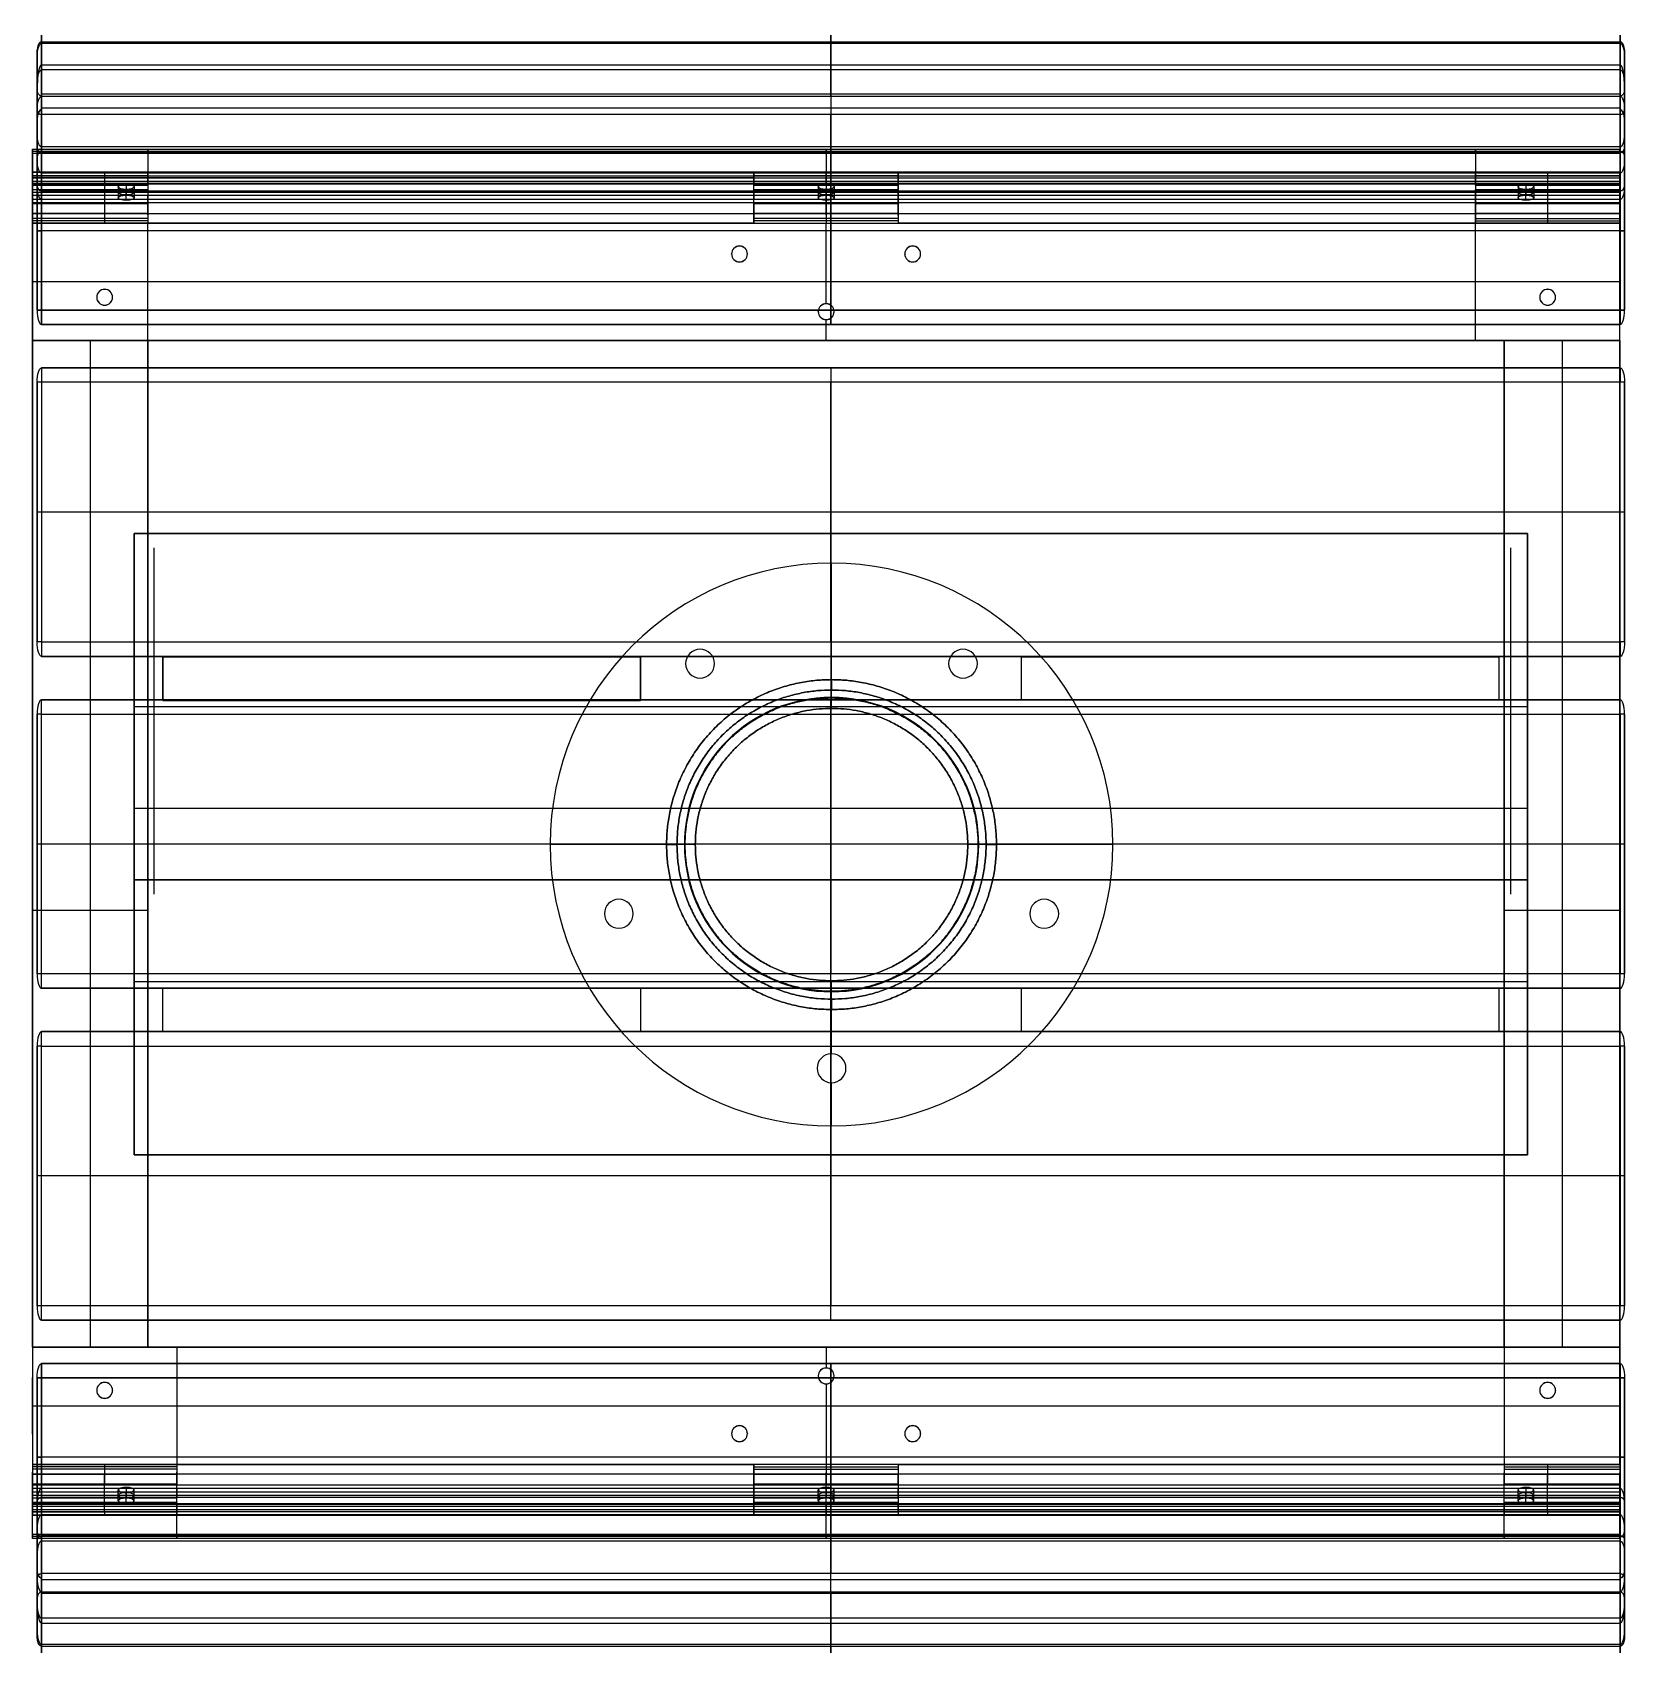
# Model space of a CAD drawing. Header units: millimetres. Extents: x -3602 to 1532, y 0 to 13678.
# Drawn here: x -3602 to -3051, y 13116 to 13678 of the extents above.
import ezdxf

# ---------------------------------------------------------------- set-up
doc = ezdxf.new("R2010")
doc.units = ezdxf.units.MM
doc.header["$MEASUREMENT"] = 0
doc.layers.add('Domyślny', color=7, linetype='Continuous', true_color=0x000000)

# ---------------------------------------------------------------- blocks, each defined once
blk = doc.blocks.new('deska 2 siedziska awki Soft 02.012 SN')
at = {"layer": 'Domyślny'}
for p, q in [((5, 0), (1795, 0)), ((900, 0, 14), (900, 0, -14)), ((0, -73.03), (0, -5)), ((900, -5, -19), (900, -60, -19)), ((900, -60, 19), (900, -5, 19)), ((1800, -73.03), (1800, -5)), ((5, -32.5, -19), (1795, -32.5, -19)), ((5, -32.5, 19), (1795, -32.5, 19)), ((0, -43.46, 14), (0, -43.46, -14)), ((1800, -43.46, 14), (1800, -43.46, -14)), ((0, -58.03, 14), (0, -81.92, -8.3)), ((5, -60, -19), (1795, -60, -19)), ((5, -60, 19), (5, -90, -9)), ((900, -90, -9), (900, -60, 19)), ((1800, -58.03, 14), (1800, -81.92, -8.3)), ((5, -75, 5), (1795, -75, 5))]:
    blk.add_line(p, q, dxfattribs=at)
for centre, start, end in [((5, -5, -14), 90, 180), ((5, -5, 14), 90, 180), ((5, -5), 90, 180), ((1795, -5, 14), 360, 90), ((1795, -5), 0, 90), ((1795, -5, -14), 360, 90)]:
    blk.add_arc(centre, 5, start, end, dxfattribs=at)
at = {"layer": 'Domyślny', "extrusion": (1, 3.90799e-15, 5.32907e-15)}
blk.add_arc((-5, 14, 5), 5, 0, 90, dxfattribs=at)
at = {"layer": 'Domyślny', "extrusion": (1, 0, 0)}
for centre, radius, start, end in [((-5, -14, 900), 5, 270, 0), ((-5, 14, 900), 5, 0, 90), ((-5, 14, 1795), 5, 0, 90), ((-5, -14, 1795), 5, 270, 0), ((-60, 31, 900), 50, 233.1301, 270), ((-60, 31, 1795), 50, 233.1301, 270)]:
    blk.add_arc(centre, radius, start, end, dxfattribs=at)
at = {"layer": 'Domyślny', "extrusion": (0, 1, 0)}
for centre, start, end in [((-5, -14, -5), 270, 360), ((-5, -14, -32.5), 270, 0), ((-5, 14, -32.5), 0, 90), ((-1795, -14, -32.5), 180, 270), ((-1795, 14, -32.5), 90, 180)]:
    blk.add_arc(centre, 5, start, end, dxfattribs=at)
at = {"layer": 'Domyślny', "extrusion": (-3.55271e-16, 1, 3.80829e-30)}
blk.add_arc((-5, 14, -5), 5, 0, 90, dxfattribs=at)
at = {"layer": 'Domyślny', "extrusion": (1, 9.59233e-15, -5.32907e-15)}
blk.add_arc((-5, -14, 5), 5, 270, 0, dxfattribs=at)
at = {"layer": 'Domyślny', "extrusion": (-7.10543e-16, 1, -3.23433e-29)}
blk.add_arc((-1795, -14, -5), 5, 180, 270, dxfattribs=at)
at = {"layer": 'Domyślny', "extrusion": (-5.32907e-16, 1, -1.77636e-16)}
blk.add_arc((-1795, 14, -5), 5, 90, 180, dxfattribs=at)
at = {"layer": 'Domyślny', "extrusion": (1, -3.01703e-15, -1.45143e-14)}
blk.add_arc((-60, 31), 45, 240.847, 270, dxfattribs=at)
at = {"layer": 'Domyślny', "extrusion": (-2.84217e-15, 1, -2.84217e-15)}
blk.add_arc((-5, -14, -60), 5, 270, 0, dxfattribs=at)
at = {"layer": 'Domyślny', "extrusion": (1, 6.91713e-15, 1.03597e-14)}
blk.add_arc((-60, 31, 5), 50, 233.1301, 270, dxfattribs=at)
at = {"layer": 'Domyślny', "extrusion": (-2.84217e-15, 1, 1.42109e-15)}
blk.add_arc((-1795, -14, -60), 5, 180, 270, dxfattribs=at)
at = {"layer": 'Domyślny', "extrusion": (1, 1.15438e-13, 4.04033e-13)}
blk.add_arc((-60, 31, 1800), 45, 240.847, 270, dxfattribs=at)
at = {"layer": 'Domyślny', "extrusion": (0, 0.731055, 0.682318)}
for centre, start, end in [((-5, 49.83, -50.7), 0, 90), ((-1795, 49.83, -50.7), 90, 180)]:
    blk.add_arc(centre, 5, start, end, dxfattribs=at)
at = {"layer": 'Domyślny'}
for points in [[(5, 0, 14), (5, 0), (5, 0, -14)], [(1795, 0, 14), (900, 0, 14), (5, 0, 14)], [(5, 0, -14), (900, 0, -14), (1795, 0, -14)], [(1795, 0, -14), (1795, 0), (1795, 0, 14)], [(0, -60, -14), (0, -32.5, -14), (0, -5, -14)], [(0, -5, 14), (0, -31.51, 14), (0, -58.03, 14)], [(0, -5, -14), (0, -5), (0, -5, 14)], [(1795, -5, -19), (900, -5, -19), (5, -5, -19)], [(5, -5, -19), (5, -32.5, -19), (5, -60, -19)], [(5, -5, 19), (900, -5, 19), (1795, -5, 19)], [(5, -60, 19), (5, -32.5, 19), (5, -5, 19)], [(1795, -60, -19), (1795, -32.5, -19), (1795, -5, -19)], [(1795, -5, 19), (1795, -32.5, 19), (1795, -60, 19)], [(1800, -5, -14), (1800, -5), (1800, -5, 14)], [(1800, -5, 14), (1800, -31.51, 14), (1800, -58.03, 14)], [(1800, -60, -14), (1800, -32.5, -14), (1800, -5, -14)], [(5, -60, 19), (900, -60, 19), (1795, -60, 19)], [(5, -90, -9), (5, -75, 5), (5, -60, 19)], [(1795, -60, 19), (1795, -75, 5), (1795, -90, -9)], [(1795, -90, -9), (900, -90, -9), (5, -90, -9)]]:
    blk.add_open_spline(points, degree=2, dxfattribs=at)
for points, knots in [([(5, -60, 19), (4.73, -60, 19), (4.46, -59.99, 18.98), (4.07, -59.97, 18.92), (3.95, -59.96, 18.89), (3.71, -59.93, 18.83), (3.59, -59.92, 18.8), (3.26, -59.88, 18.69), (3.05, -59.85, 18.61), (2.68, -59.78, 18.43), (2.51, -59.74, 18.34), (2.19, -59.66, 18.14), (2.04, -59.62, 18.03), (1.77, -59.54, 17.82), (1.65, -59.49, 17.71), (1.41, -59.4, 17.49), (1.31, -59.36, 17.37), (1.11, -59.27, 17.15), (1.02, -59.22, 17.03), (0.77, -59.08, 16.68), (0.63, -58.99, 16.44), (0.39, -58.8, 15.96), (0.3, -58.71, 15.72), (0.15, -58.51, 15.23), (0.09, -58.42, 14.98), (0.02, -58.22, 14.49), (0, -58.13, 14.25), (0, -58.03, 14)], [-3.141593, -3.141593, -3.141593, -3.141593, -3.043631, -3.043631, -2.99465, -2.99465, -2.945669, -2.945669, -2.847502, -2.847502, -2.749335, -2.749335, -2.651095, -2.651095, -2.552855, -2.552855, -2.454641, -2.454641, -2.356427, -2.356427, -2.160019, -2.160019, -1.963614, -1.963614, -1.7672, -1.7672, -1.570796, -1.570796, -1.570796, -1.570796]), ([(1795, -60, 19), (1795.27, -60, 19), (1795.54, -59.99, 18.98), (1795.93, -59.97, 18.92), (1796.05, -59.96, 18.89), (1796.29, -59.93, 18.83), (1796.41, -59.92, 18.8), (1796.74, -59.88, 18.69), (1796.95, -59.85, 18.61), (1797.32, -59.78, 18.43), (1797.49, -59.74, 18.34), (1797.81, -59.66, 18.14), (1797.96, -59.62, 18.03), (1798.23, -59.54, 17.82), (1798.35, -59.49, 17.71), (1798.59, -59.4, 17.49), (1798.69, -59.36, 17.37), (1798.89, -59.27, 17.15), (1798.98, -59.22, 17.03), (1799.23, -59.08, 16.68), (1799.37, -58.99, 16.44), (1799.61, -58.8, 15.96), (1799.7, -58.71, 15.72), (1799.85, -58.51, 15.23), (1799.91, -58.42, 14.98), (1799.98, -58.22, 14.49), (1800, -58.13, 14.25), (1800, -58.03, 14)], [0, 0, 0, 0, 0.097962, 0.097962, 0.146943, 0.146943, 0.195923, 0.195923, 0.294091, 0.294091, 0.392258, 0.392258, 0.490498, 0.490498, 0.588738, 0.588738, 0.686952, 0.686952, 0.785166, 0.785166, 0.981574, 0.981574, 1.177978, 1.177978, 1.374393, 1.374393, 1.570796, 1.570796, 1.570796, 1.570796]), ([(0, -81.92, -8.3), (0, -82.26, -8.34), (0.01, -82.6, -8.38), (0.06, -83.28, -8.46), (0.1, -83.62, -8.49), (0.21, -84.31, -8.56), (0.27, -84.65, -8.6), (0.44, -85.35, -8.66), (0.54, -85.69, -8.7), (0.73, -86.21, -8.74), (0.8, -86.39, -8.75), (0.95, -86.73, -8.78), (1.03, -86.91, -8.8), (1.2, -87.26, -8.82), (1.3, -87.43, -8.84), (1.51, -87.78, -8.86), (1.63, -87.95, -8.87), (1.82, -88.21, -8.89), (1.89, -88.3, -8.9), (2.03, -88.47, -8.91), (2.11, -88.56, -8.91), (2.27, -88.73, -8.93), (2.35, -88.82, -8.93), (2.54, -88.99, -8.94), (2.64, -89.07, -8.95), (2.85, -89.24, -8.96), (2.96, -89.33, -8.96), (3.16, -89.45, -8.97), (3.22, -89.49, -8.97), (3.37, -89.57, -8.98), (3.44, -89.61, -8.98), (3.61, -89.69, -8.98), (3.7, -89.73, -8.99), (3.89, -89.81, -8.99), (3.99, -89.84, -8.99), (4.17, -89.89, -8.99), (4.23, -89.91, -9), (4.36, -89.94, -9), (4.43, -89.95, -9), (4.58, -89.97, -9), (4.66, -89.98, -9), (4.83, -90, -9), (4.91, -90, -9), (5, -90, -9)], [-0.00001449, -0.00001449, -0.00001449, -0.00001449, 0.00128883, 0.00128883, 0.00259215, 0.00259215, 0.00389548, 0.00389548, 0.00519879, 0.00519879, 0.00585046, 0.00585046, 0.00650212, 0.00650212, 0.00715381, 0.00715381, 0.0078055, 0.0078055, 0.00813133, 0.00813133, 0.00845715, 0.00845715, 0.00878298, 0.00878298, 0.00910881, 0.00910881, 0.00943446, 0.00943446, 0.00959729, 0.00959729, 0.00976011, 0.00976011, 0.00992294, 0.00992294, 0.01008576, 0.01008576, 0.01016717, 0.01016717, 0.01024859, 0.01024859, 0.01033, 0.01033, 0.01041141, 0.01041141, 0.01041141, 0.01041141]), ([(1795, -90, -9), (1795.09, -90, -9), (1795.17, -90, -9), (1795.34, -89.98, -9), (1795.42, -89.97, -9), (1795.57, -89.95, -9), (1795.64, -89.94, -9), (1795.77, -89.91, -9), (1795.83, -89.89, -8.99), (1796.01, -89.84, -8.99), (1796.11, -89.81, -8.99), (1796.3, -89.73, -8.99), (1796.39, -89.69, -8.98), (1796.56, -89.61, -8.98), (1796.63, -89.57, -8.98), (1796.78, -89.49, -8.97), (1796.84, -89.45, -8.97), (1797.04, -89.33, -8.96), (1797.15, -89.24, -8.96), (1797.36, -89.07, -8.95), (1797.46, -88.99, -8.94), (1797.65, -88.82, -8.93), (1797.73, -88.73, -8.93), (1797.89, -88.56, -8.91), (1797.97, -88.47, -8.91), (1798.11, -88.3, -8.9), (1798.18, -88.21, -8.89), (1798.37, -87.95, -8.87), (1798.49, -87.78, -8.86), (1798.7, -87.43, -8.84), (1798.8, -87.26, -8.82), (1798.97, -86.91, -8.8), (1799.05, -86.73, -8.78), (1799.2, -86.39, -8.75), (1799.27, -86.21, -8.74), (1799.46, -85.69, -8.7), (1799.56, -85.35, -8.66), (1799.73, -84.65, -8.6), (1799.79, -84.31, -8.56), (1799.9, -83.62, -8.49), (1799.94, -83.28, -8.46), (1799.99, -82.6, -8.38), (1800, -82.26, -8.34), (1800, -81.92, -8.3)], [0, 0, 0, 0, 0.00008149, 0.00008149, 0.00016298, 0.00016298, 0.00024446, 0.00024446, 0.00032595, 0.00032595, 0.00048893, 0.00048893, 0.0006519, 0.0006519, 0.00081488, 0.00081488, 0.00097785, 0.00097785, 0.0013038, 0.0013038, 0.00162994, 0.00162994, 0.00195607, 0.00195607, 0.0022822, 0.0022822, 0.00260833, 0.00260833, 0.00326062, 0.00326062, 0.00391291, 0.00391291, 0.00456518, 0.00456518, 0.00521746, 0.00521746, 0.00652198, 0.00652198, 0.00782651, 0.00782651, 0.00913105, 0.00913105, 0.01043558, 0.01043558, 0.01043558, 0.01043558])]:
    blk.add_open_spline(points, degree=3, knots=knots, dxfattribs=at)
blk = doc.blocks.new('ZD 06_Bez rowka')
at = {"layer": 'Domyślny'}
for p, q in [((-45, 19), (45, 19)), ((0, 19, -895), (0, 19, 895)), ((-50, -19), (-50, 14)), ((0, -19, 900), (0, 14, 900)), ((0, -19, -900), (0, 14, -900)), ((50, -19), (50, 14)), ((-50, -2.5, 895), (-50, -2.5, -895)), ((-45, -2.5, 900), (45, -2.5, 900)), ((-45, -2.5, -900), (45, -2.5, -900)), ((50, -2.5, -895), (50, -2.5, 895)), ((50, -19), (-50, -19)), ((0, -19, -900), (0, -19, 900))]:
    blk.add_line(p, q, dxfattribs=at)
for centre, start, end in [((-45, 14, -895), 90, 180), ((-45, 14, 895), 90, 180), ((-45, 14, -895), 90, 180), ((-45, 14), 90, 180), ((45, 14, -895), 360, 90), ((45, 14, 895), 360, 90), ((45, 14, -895), 0, 90), ((45, 14), 0, 90)]:
    blk.add_arc(centre, 5, start, end, dxfattribs=at)
at = {"layer": 'Domyślny', "extrusion": (1, 1.84741e-14, 9.09495e-14)}
blk.add_arc((14, -895, -45), 5, 270, 0, dxfattribs=at)
at = {"layer": 'Domyślny', "extrusion": (1, -7.10543e-15, -1.56319e-14)}
blk.add_arc((14, 895, -45), 5, 0, 90, dxfattribs=at)
at = {"layer": 'Domyślny', "extrusion": (1, 0, 0)}
for centre, start, end in [((14, -895), 270, 0), ((14, 895), 0, 90)]:
    blk.add_arc(centre, 5, start, end, dxfattribs=at)
at = {"layer": 'Domyślny', "extrusion": (1, -7.10543e-15, 1.08002e-13)}
blk.add_arc((14, -895, 45), 5, 270, 0, dxfattribs=at)
at = {"layer": 'Domyślny', "extrusion": (1, 3.55271e-14, 1.13687e-14)}
blk.add_arc((14, 895, 45), 5, 0, 90, dxfattribs=at)
at = {"layer": 'Domyślny', "extrusion": (-1.42109e-15, 1, -2.84217e-15)}
blk.add_arc((45, -895, 14), 5, 270, 360, dxfattribs=at)
at = {"layer": 'Domyślny', "extrusion": (-8.52651e-15, 1, 1.20792e-14)}
blk.add_arc((45, 895, 14), 5, 0, 90, dxfattribs=at)
at = {"layer": 'Domyślny', "extrusion": (-4.0492e-29, 1, -1.42109e-15)}
blk.add_arc((-45, -895, 14), 5, 180, 270, dxfattribs=at)
at = {"layer": 'Domyślny', "extrusion": (5.68434e-15, 1, -1.29656e-28)}
blk.add_arc((-45, 895, 14), 5, 90, 180, dxfattribs=at)
at = {"layer": 'Domyślny', "extrusion": (0, 1, 0)}
for centre, start, end in [((45, -895, -2.5), 270, 0), ((45, 895, -2.5), 0, 90), ((-45, -895, -2.5), 180, 270), ((-45, 895, -2.5), 90, 180)]:
    blk.add_arc(centre, 5, start, end, dxfattribs=at)
at = {"layer": 'Domyślny', "extrusion": (-1.06581e-14, 1, -1.49214e-14)}
blk.add_arc((45, -895, -19), 5, 270, 0, dxfattribs=at)
at = {"layer": 'Domyślny', "extrusion": (6.39488e-15, 1, -7.10543e-16)}
blk.add_arc((45, 895, -19), 5, 0, 90, dxfattribs=at)
at = {"layer": 'Domyślny', "extrusion": (5.68434e-15, 1, -1.42109e-14)}
blk.add_arc((-45, -895, -19), 5, 180, 270, dxfattribs=at)
at = {"layer": 'Domyślny', "extrusion": (-2.77112e-14, 1, -1.42109e-14)}
blk.add_arc((-45, 895, -19), 5, 90, 180, dxfattribs=at)
at = {"layer": 'Domyślny'}
for points in [[(-45, 19, -895), (0, 19, -895), (45, 19, -895)], [(-45, 19, 895), (-45, 19), (-45, 19, -895)], [(45, 19, 895), (0, 19, 895), (-45, 19, 895)], [(45, 19, -895), (45, 19), (45, 19, 895)], [(-50, 14, 895), (-50, -2.5, 895), (-50, -19, 895)], [(-50, 14, -895), (-50, 14), (-50, 14, 895)], [(-50, -19, -895), (-50, -2.5, -895), (-50, 14, -895)], [(45, 14, 900), (0, 14, 900), (-45, 14, 900)], [(-45, 14, 900), (-45, -2.5, 900), (-45, -19, 900)], [(45, 14, -900), (0, 14, -900), (-45, 14, -900)], [(-45, 14, -900), (-45, -2.5, -900), (-45, -19, -900)], [(45, -19, 900), (45, -2.5, 900), (45, 14, 900)], [(45, -19, -900), (45, -2.5, -900), (45, 14, -900)], [(50, 14, 895), (50, 14), (50, 14, -895)], [(50, -19, 895), (50, -2.5, 895), (50, 14, 895)], [(50, 14, -895), (50, -2.5, -895), (50, -19, -895)], [(-50, -19, 895), (-50, -19), (-50, -19, -895)], [(-45, -19, 900), (0, -19, 900), (45, -19, 900)], [(45, -19, -900), (0, -19, -900), (-45, -19, -900)], [(50, -19, 895), (50, -19), (50, -19, -895)]]:
    blk.add_open_spline(points, degree=2, dxfattribs=at)

msp = doc.modelspace()

# ---------------------------------------------------------------- linework, layer by layer
at = {"layer": 'Domyślny'}
for p, q in [((-3602.27, 13637.21, 310.64), (-3562.27, 13637.21, 310.64)), ((-3562.27, 13637.21, 310.64), (-3102.27, 13637.21, 310.64)), ((-3327.27, 13637.86, 312.53), (-3327.27, 13621.79, 318.06)), ((-3327.27, 13636.56, 308.74), (-3327.27, 13637.86, 312.53)), ((-3327.27, 13636.56, 308.74), (-3327.27, 13620.48, 314.28)), ((-3102.27, 13637.21, 310.64), (-3052.27, 13637.21, 310.64)), ((-3602.27, 13625.41, 357.7), (-3602.27, 13629.96, 356.73)), ((-3562.27, 13629.88, 353.85), (-3602.27, 13629.88, 353.85)), ((-3562.27, 13629.82, 315.29), (-3602.27, 13629.82, 315.29)), ((-3562.27, 13628.52, 311.51), (-3602.27, 13628.52, 311.51)), ((-3602.27, 13627.35, 354.39), (-3602.27, 13628.48, 359.69)), ((-3352.27, 13627.92, 354.27), (-3602.27, 13627.92, 354.27)), ((-3562.27, 13626.69, 344.58), (-3602.27, 13626.69, 344.58)), ((-3577.27, 13628.76, 359.87), (-3577.27, 13618.94, 375)), ((-3102.27, 13629.82, 315.29), (-3562.27, 13629.82, 315.29)), ((-3102.27, 13628.52, 311.51), (-3562.27, 13628.52, 311.51)), ((-3102.27, 13626.69, 344.58), (-3562.27, 13626.69, 344.58)), ((-3352.27, 13625.41, 357.7), (-3352.27, 13629.96, 356.73)), ((-3352.27, 13629.88, 353.85), (-3302.27, 13629.88, 353.85)), ((-3352.27, 13627.35, 354.39), (-3352.27, 13628.48, 359.69)), ((-3352.27, 13617.26, 373.91), (-3352.27, 13627.09, 358.78)), ((-3327.27, 13629.88, 353.85), (-3327.27, 13625.74, 341.82)), ((-3327.27, 13628.76, 359.87), (-3327.27, 13618.94, 375)), ((-3302.27, 13629.96, 356.73), (-3302.27, 13625.41, 357.7)), ((-3302.27, 13627.35, 354.39), (-3302.27, 13628.48, 359.69)), ((-3302.27, 13627.92, 354.27), (-3052.27, 13627.92, 354.27)), ((-3302.27, 13617.26, 373.91), (-3302.27, 13627.09, 358.78)), ((-3102.27, 13625.41, 357.7), (-3102.27, 13629.96, 356.73)), ((-3052.27, 13629.82, 315.29), (-3102.27, 13629.82, 315.29)), ((-3052.27, 13628.52, 311.51), (-3102.27, 13628.52, 311.51)), ((-3102.27, 13628.48, 359.69), (-3102.27, 13627.35, 354.39)), ((-3102.27, 13627.09, 358.78), (-3102.27, 13617.26, 373.91)), ((-3052.27, 13626.69, 344.58), (-3102.27, 13626.69, 344.58)), ((-3077.27, 13628.76, 359.87), (-3077.27, 13618.94, 375)), ((-3052.27, 13625.41, 357.7), (-3052.27, 13629.96, 356.73)), ((-3052.27, 13628.48, 359.69), (-3052.27, 13627.35, 354.39)), ((-3602.27, 13625.97, 354.69), (-3562.27, 13625.97, 354.69)), ((-3602.27, 13619.41, 366.94), (-3602.27, 13624.94, 365.76)), ((-3562.27, 13623.85, 367.44), (-3602.27, 13623.85, 367.44)), ((-3562.27, 13622.91, 345.88), (-3602.27, 13622.91, 345.88)), ((-3602.27, 13621.59, 363.58), (-3602.27, 13622.76, 369.11)), ((-3577.27, 13625.41, 357.7), (-3577.27, 13615.59, 372.82)), ((-3572.52, 13624.84, 339.22), (-3572.52, 13621.06, 340.52)), ((-3569.77, 13625.74, 341.82), (-3569.77, 13621.95, 343.12)), ((-3569.77, 13620.16, 337.92), (-3569.77, 13623.95, 336.62)), ((-3567.02, 13624.84, 339.22), (-3567.02, 13621.06, 340.52)), ((-3102.27, 13622.91, 345.88), (-3562.27, 13622.91, 345.88)), ((-3302.27, 13625.97, 354.69), (-3352.27, 13625.97, 354.69)), ((-3302.27, 13623.85, 367.44), (-3352.27, 13623.85, 367.44)), ((-3352.27, 13623.85, 367.44), (-3352.27, 13620.5, 365.26)), ((-3330.02, 13624.84, 339.22), (-3330.02, 13621.06, 340.52)), ((-3327.27, 13625.94, 354.69), (-3327.27, 13621.95, 343.12)), ((-3327.27, 13625.74, 341.82), (-3327.27, 13621.95, 343.12)), ((-3327.27, 13625.41, 357.7), (-3327.27, 13615.59, 372.82)), ((-3327.27, 13620.16, 337.92), (-3327.27, 13623.95, 336.62)), ((-3327.27, 13623.95, 336.62), (-3327.27, 13619.31, 323.15)), ((-3324.52, 13624.84, 339.22), (-3324.52, 13621.06, 340.52)), ((-3302.27, 13620.5, 365.26), (-3302.27, 13623.85, 367.44)), ((-3052.27, 13623.85, 367.44), (-3102.27, 13623.85, 367.44)), ((-3102.27, 13620.5, 365.26), (-3102.27, 13623.85, 367.44)), ((-3052.27, 13622.91, 345.88), (-3102.27, 13622.91, 345.88)), ((-3087.52, 13624.84, 339.22), (-3087.52, 13621.06, 340.52)), ((-3084.77, 13625.74, 341.82), (-3084.77, 13621.95, 343.12)), ((-3084.77, 13620.16, 337.92), (-3084.77, 13623.95, 336.62)), ((-3082.02, 13624.84, 339.22), (-3082.02, 13621.06, 340.52)), ((-3077.27, 13625.41, 357.7), (-3077.27, 13615.59, 372.82)), ((-3052.27, 13619.41, 366.94), (-3052.27, 13624.94, 365.76)), ((-3052.27, 13622.76, 369.11), (-3052.27, 13621.59, 363.58)), ((-3562.27, 13620.5, 365.26), (-3602.27, 13620.5, 365.26)), ((-3602.27, 13612.28, 376.52), (-3602.27, 13618.86, 375.13)), ((-3602.27, 13614.93, 373.59), (-3602.27, 13615.83, 377.79)), ((-3302.27, 13620.5, 365.26), (-3352.27, 13620.5, 365.26)), ((-3352.27, 13612.28, 376.52), (-3352.27, 13618.86, 375.13)), ((-3352.27, 13614.93, 373.59), (-3352.27, 13615.83, 377.79)), ((-3327.27, 13620.16, 337.92), (-3327.27, 13615.52, 324.45)), ((-3302.27, 13618.86, 375.13), (-3302.27, 13612.28, 376.52)), ((-3302.27, 13614.93, 373.59), (-3302.27, 13615.83, 377.79)), ((-3052.27, 13620.5, 365.26), (-3102.27, 13620.5, 365.26)), ((-3102.27, 13612.28, 376.52), (-3102.27, 13618.86, 375.13)), ((-3102.27, 13615.83, 377.79), (-3102.27, 13614.93, 373.59)), ((-3052.27, 13612.28, 376.52), (-3052.27, 13618.86, 375.13)), ((-3052.27, 13615.83, 377.79), (-3052.27, 13614.93, 373.59)), ((-3562.27, 13613.89, 378.47), (-3602.27, 13613.89, 378.47)), ((-3562.27, 13613.06, 374.56), (-3602.27, 13613.06, 374.56)), ((-3602.27, 13612.3, 378.64), (-3562.27, 13612.3, 378.64)), ((-3352.27, 13612.28, 376.64), (-3602.27, 13612.28, 376.64)), ((-3602.27, 13612.27, 374.64), (-3562.27, 13612.27, 374.64)), ((-3302.27, 13613.89, 378.47), (-3352.27, 13613.89, 378.47)), ((-3302.27, 13613.06, 374.56), (-3352.27, 13613.06, 374.56)), ((-3352.27, 13612.3, 378.64), (-3302.27, 13612.3, 378.64)), ((-3352.27, 13612.27, 374.64), (-3302.27, 13612.27, 374.64)), ((-3327.27, 13584.35, 378.89), (-3327.27, 13612.3, 378.64)), ((-3327.27, 13584.32, 374.89), (-3327.27, 13612.27, 374.64)), ((-3302.27, 13612.28, 376.64), (-3052.27, 13612.28, 376.64)), ((-3102.27, 13613.89, 378.47), (-3052.27, 13613.89, 378.47)), ((-3102.27, 13613.06, 374.56), (-3052.27, 13613.06, 374.56)), ((-3357.27, 13604.31, 374.71), (-3357.27, 13604.35, 378.71)), ((-3357.27, 13604.31, 374.71), (-3357.27, 13604.35, 378.71)), ((-3297.27, 13604.31, 374.71), (-3297.27, 13604.35, 378.71)), ((-3297.27, 13604.31, 374.71), (-3297.27, 13604.35, 378.71)), ((-3602.27, 13601.75, 374.74), (-3602.27, 13582.12, 378.91)), ((-3360.02, 13601.56, 374.74), (-3360.02, 13601.6, 378.74)), ((-3357.27, 13598.85, 378.76), (-3357.27, 13598.81, 374.76)), ((-3354.52, 13601.56, 374.74), (-3354.52, 13601.6, 378.74)), ((-3300.02, 13601.56, 374.74), (-3300.02, 13601.6, 378.74)), ((-3297.27, 13598.85, 378.76), (-3297.27, 13598.81, 374.76)), ((-3294.52, 13601.56, 374.74), (-3294.52, 13601.6, 378.74)), ((-3052.27, 13601.75, 374.74), (-3052.27, 13582.12, 378.91)), ((-3602.27, 13591.51, 374.82), (-3602.27, 13592.36, 378.82)), ((-3562.27, 13591.95, 378.82), (-3602.27, 13591.95, 378.82)), ((-3052.27, 13591.95, 378.82), (-3602.27, 13591.95, 378.82)), ((-3562.27, 13591.92, 374.82), (-3602.27, 13591.92, 374.82)), ((-3052.27, 13591.92, 374.82), (-3602.27, 13591.92, 374.82)), ((-3577.27, 13589.32, 374.84), (-3577.27, 13589.35, 378.84)), ((-3052.27, 13591.95, 378.82), (-3102.27, 13591.95, 378.82)), ((-3052.27, 13591.92, 374.82), (-3102.27, 13591.92, 374.82)), ((-3077.27, 13589.32, 374.84), (-3077.27, 13589.35, 378.84)), ((-3052.27, 13592.36, 378.82), (-3052.27, 13591.51, 374.82)), ((-3580.02, 13586.57, 374.87), (-3580.02, 13586.6, 378.87)), ((-3577.27, 13583.85, 378.89), (-3577.27, 13583.82, 374.89)), ((-3574.52, 13586.57, 374.87), (-3574.52, 13586.6, 378.87)), ((-3327.27, 13584.32, 374.89), (-3327.27, 13584.35, 378.89)), ((-3080.02, 13586.57, 374.87), (-3080.02, 13586.6, 378.87)), ((-3077.27, 13583.85, 378.89), (-3077.27, 13583.82, 374.89)), ((-3074.52, 13586.57, 374.87), (-3074.52, 13586.6, 378.87)), ((-3330.02, 13581.57, 374.91), (-3330.02, 13581.6, 378.91)), ((-3327.27, 13578.85, 378.94), (-3327.27, 13578.82, 374.94)), ((-3327.27, 13571.6, 379), (-3327.27, 13578.85, 378.94)), ((-3327.27, 13571.57, 375), (-3327.27, 13578.82, 374.94)), ((-3324.52, 13581.57, 374.91), (-3324.52, 13581.6, 378.91)), ((-3602.27, 13571.6, 379), (-3602.27, 13222.82, 379)), ((-3562.27, 13571.58, 377), (-3602.27, 13571.58, 377)), ((-3052.27, 13571.58, 377), (-3602.27, 13571.58, 377)), ((-3602.27, 13571.58, 377), (-3602.27, 13222.82, 377)), ((-3602.27, 13222.82, 375), (-3602.27, 13571.57, 375)), ((-3582.27, 13571.6, 379), (-3582.27, 13222.82, 379)), ((-3582.27, 13571.57, 375), (-3582.27, 13222.82, 375)), ((-3562.27, 13222.82, 379), (-3562.27, 13571.6, 379)), ((-3562.27, 13571.58, 377), (-3562.27, 13222.82, 377)), ((-3562.27, 13222.82, 375), (-3562.27, 13571.57, 375)), ((-3327.27, 13571.57, 375), (-3327.27, 13571.6, 379)), ((-3052.27, 13571.58, 377), (-3102.27, 13571.58, 377)), ((-3092.27, 13571.6, 379), (-3092.27, 13222.82, 379)), ((-3092.27, 13571.58, 377), (-3092.27, 13222.82, 377)), ((-3092.27, 13222.82, 375), (-3092.27, 13571.57, 375)), ((-3072.27, 13571.6, 379), (-3072.27, 13222.82, 379)), ((-3072.27, 13571.57, 375), (-3072.27, 13222.82, 375)), ((-3052.27, 13222.82, 379), (-3052.27, 13571.6, 379)), ((-3052.27, 13571.58, 377), (-3052.27, 13222.82, 377)), ((-3052.27, 13222.82, 375), (-3052.27, 13571.57, 375)), ((-3566.98, 13504.75, 374.9), (-3566.98, 13504.75, 378.9)), ((-3325.6, 13504.75, 374.9), (-3325.6, 13504.75, 378.9)), ((-3084.23, 13504.75, 378.9), (-3084.23, 13504.75, 374.9)), ((-3325.39, 13494.44, -222.35), (-3325.39, 13494.44, -228.35)), ((-3325.39, 13447.94, -222.35), (-3325.39, 13494.44, -222.35)), ((-3325.39, 13447.94, -228.35), (-3325.39, 13494.44, -228.35)), ((-3370.95, 13464.64, -228.35), (-3370.95, 13464.64, -222.35)), ((-3279.84, 13464.64, -228.35), (-3279.84, 13464.64, -222.35)), ((-3375.95, 13459.64, -228.35), (-3375.95, 13459.64, -222.35)), ((-3365.95, 13459.64, -228.35), (-3365.95, 13459.64, -222.35)), ((-3284.84, 13459.64, -228.35), (-3284.84, 13459.64, -222.35)), ((-3274.84, 13459.64, -228.35), (-3274.84, 13459.64, -222.35)), ((-3370.95, 13454.64, -222.35), (-3370.95, 13454.64, -228.35)), ((-3325.39, 13454.09, 127.32), (-3325.39, 13454.09, 377.69)), ((-3279.84, 13454.64, -222.35), (-3279.84, 13454.64, -228.35)), ((-3325.39, 13450.49, 377.69), (-3325.39, 13450.49, 127.32)), ((-3325.39, 13447.94, -228.35), (-3325.39, 13447.94, -222.35)), ((-3325.39, 13447.74, 198.19), (-3325.39, 13447.74, -222.91)), ((-3566.98, 13444.75, 374.9), (-3566.98, 13444.75, 378.9)), ((-3325.39, 13444.14, -222.91), (-3325.39, 13444.14, 198.19)), ((-3084.23, 13444.75, 374.9), (-3084.23, 13444.75, 378.9)), ((-3566.98, 13409.44, 378.9), (-3566.98, 13409.44, 374.9)), ((-3084.23, 13409.44, 378.9), (-3084.23, 13409.44, 374.9)), ((-3422.89, 13396.94, -222.35), (-3422.89, 13396.94, -228.35)), ((-3376.39, 13396.94, -222.35), (-3422.89, 13396.94, -222.35)), ((-3376.39, 13396.94, -228.35), (-3422.89, 13396.94, -228.35)), ((-3376.39, 13396.94, -222.35), (-3376.39, 13396.94, -228.35)), ((-3274.39, 13396.94, -222.35), (-3274.39, 13396.94, -228.35)), ((-3227.89, 13396.94, -222.35), (-3274.39, 13396.94, -222.35)), ((-3227.89, 13396.94, -228.35), (-3274.39, 13396.94, -228.35)), ((-3227.89, 13396.94, -222.35), (-3227.89, 13396.94, -228.35)), ((-3566.98, 13384.75, 378.9), (-3566.98, 13384.75, 374.9)), ((-3084.23, 13384.75, 378.9), (-3084.23, 13384.75, 374.9)), ((-3399.1, 13377.99, -228.35), (-3399.1, 13377.99, -222.35)), ((-3251.69, 13377.99, -228.35), (-3251.69, 13377.99, -222.35)), ((-3404.1, 13372.99, -228.35), (-3404.1, 13372.99, -222.35)), ((-3399.1, 13367.99, -222.35), (-3399.1, 13367.99, -228.35)), ((-3394.1, 13372.99, -228.35), (-3394.1, 13372.99, -222.35)), ((-3256.69, 13372.99, -228.35), (-3256.69, 13372.99, -222.35)), ((-3251.69, 13367.99, -222.35), (-3251.69, 13367.99, -228.35)), ((-3246.69, 13372.99, -228.35), (-3246.69, 13372.99, -222.35)), ((-3566.98, 13349.44, 374.9), (-3566.98, 13349.44, 378.9)), ((-3325.39, 13349.74, 198.19), (-3325.39, 13349.74, -222.91)), ((-3325.39, 13346.14, -222.91), (-3325.39, 13346.14, 198.19)), ((-3325.39, 13345.94, -222.35), (-3325.39, 13345.94, -228.35)), ((-3325.39, 13324.44, -222.35), (-3325.39, 13345.94, -222.35)), ((-3325.39, 13324.44, -228.35), (-3325.39, 13345.94, -228.35)), ((-3084.23, 13349.44, 374.9), (-3084.23, 13349.44, 378.9)), ((-3325.39, 13343.39, 127.32), (-3325.39, 13343.39, 377.69)), ((-3325.39, 13339.79, 377.69), (-3325.39, 13339.79, 127.32)), ((-3325.39, 13324.44, -228.35), (-3325.39, 13324.44, -222.35)), ((-3330.39, 13319.44, -228.35), (-3330.39, 13319.44, -222.35)), ((-3320.39, 13319.44, -228.35), (-3320.39, 13319.44, -222.35)), ((-3325.39, 13314.44, -222.35), (-3325.39, 13314.44, -228.35)), ((-3325.39, 13299.44, -222.35), (-3325.39, 13314.44, -222.35)), ((-3325.39, 13299.44, -228.35), (-3325.39, 13314.44, -228.35)), ((-3325.39, 13299.44, -228.35), (-3325.39, 13299.44, -222.35)), ((-3566.98, 13289.44, 378.9), (-3566.98, 13289.44, 374.9)), ((-3325.6, 13289.44, 374.9), (-3325.6, 13289.44, 378.9)), ((-3084.23, 13289.44, 374.9), (-3084.23, 13289.44, 378.9)), ((-3602.27, 13222.83, 377), (-3552.27, 13222.83, 377)), ((-3602.27, 13222.83, 377), (-3052.27, 13222.83, 377)), ((-3327.27, 13222.85, 375), (-3327.27, 13215.6, 374.94)), ((-3327.27, 13222.85, 375), (-3327.27, 13222.82, 379)), ((-3327.27, 13222.82, 379), (-3327.27, 13215.57, 378.94)), ((-3092.27, 13222.83, 377), (-3052.27, 13222.83, 377)), ((-3602.27, 13192.67, 374.74), (-3602.27, 13212.3, 378.91)), ((-3577.27, 13210.57, 378.89), (-3577.27, 13210.6, 374.89)), ((-3330.02, 13212.85, 374.91), (-3330.02, 13212.82, 378.91)), ((-3327.27, 13215.57, 378.94), (-3327.27, 13215.6, 374.94)), ((-3324.52, 13212.85, 374.91), (-3324.52, 13212.82, 378.91)), ((-3077.27, 13210.57, 378.89), (-3077.27, 13210.6, 374.89)), ((-3052.27, 13192.67, 374.74), (-3052.27, 13212.3, 378.91)), ((-3580.02, 13207.85, 374.87), (-3580.02, 13207.82, 378.87)), ((-3577.27, 13205.1, 374.84), (-3577.27, 13205.07, 378.84)), ((-3574.52, 13207.85, 374.87), (-3574.52, 13207.82, 378.87)), ((-3327.27, 13210.1, 374.89), (-3327.27, 13210.07, 378.89)), ((-3327.27, 13210.1, 374.89), (-3327.27, 13182.15, 374.64)), ((-3327.27, 13210.07, 378.89), (-3327.27, 13182.12, 378.64)), ((-3080.02, 13207.85, 374.87), (-3080.02, 13207.82, 378.87)), ((-3077.27, 13205.1, 374.84), (-3077.27, 13205.07, 378.84)), ((-3074.52, 13207.85, 374.87), (-3074.52, 13207.82, 378.87)), ((-3602.27, 13202.06, 378.82), (-3602.27, 13202.91, 374.82)), ((-3602.27, 13202.5, 374.82), (-3552.27, 13202.5, 374.82)), ((-3602.27, 13202.5, 374.82), (-3052.27, 13202.5, 374.82)), ((-3602.27, 13202.47, 378.82), (-3552.27, 13202.47, 378.82)), ((-3602.27, 13202.47, 378.82), (-3052.27, 13202.47, 378.82)), ((-3092.27, 13202.5, 374.82), (-3052.27, 13202.5, 374.82)), ((-3092.27, 13202.47, 378.82), (-3052.27, 13202.47, 378.82)), ((-3052.27, 13202.91, 374.82), (-3052.27, 13202.06, 378.82)), ((-3357.27, 13195.57, 378.76), (-3357.27, 13195.6, 374.76)), ((-3297.27, 13195.57, 378.76), (-3297.27, 13195.6, 374.76)), ((-3360.02, 13192.85, 374.74), (-3360.02, 13192.82, 378.74)), ((-3357.27, 13190.1, 374.71), (-3357.27, 13190.07, 378.71)), ((-3357.27, 13190.1, 374.71), (-3357.27, 13190.07, 378.71)), ((-3354.52, 13192.85, 374.74), (-3354.52, 13192.82, 378.74)), ((-3300.02, 13192.85, 374.74), (-3300.02, 13192.82, 378.74)), ((-3297.27, 13190.1, 374.71), (-3297.27, 13190.07, 378.71)), ((-3297.27, 13190.1, 374.71), (-3297.27, 13190.07, 378.71)), ((-3294.52, 13192.85, 374.74), (-3294.52, 13192.82, 378.74)), ((-3602.27, 13182.14, 376.52), (-3602.27, 13175.56, 375.13)), ((-3352.27, 13182.13, 376.64), (-3602.27, 13182.13, 376.64)), ((-3552.27, 13181.36, 374.56), (-3602.27, 13181.36, 374.56)), ((-3552.27, 13180.52, 378.47), (-3602.27, 13180.52, 378.47)), ((-3602.27, 13178.59, 377.79), (-3602.27, 13179.48, 373.59)), ((-3577.27, 13169.01, 357.7), (-3577.27, 13178.83, 372.82)), ((-3552.27, 13182.14, 376.52), (-3552.27, 13175.56, 375.13)), ((-3552.27, 13178.59, 377.79), (-3552.27, 13179.48, 373.59)), ((-3552.27, 13167.33, 358.78), (-3552.27, 13177.16, 373.91)), ((-3302.27, 13182.15, 374.64), (-3352.27, 13182.15, 374.64)), ((-3352.27, 13175.56, 375.13), (-3352.27, 13182.14, 376.52)), ((-3302.27, 13182.12, 378.64), (-3352.27, 13182.12, 378.64)), ((-3352.27, 13181.36, 374.56), (-3302.27, 13181.36, 374.56)), ((-3352.27, 13180.52, 378.47), (-3302.27, 13180.52, 378.47)), ((-3352.27, 13179.48, 373.59), (-3352.27, 13178.59, 377.79)), ((-3352.27, 13177.16, 373.91), (-3352.27, 13167.33, 358.78)), ((-3327.27, 13174.25, 337.92), (-3327.27, 13178.89, 324.45)), ((-3327.27, 13169.01, 357.7), (-3327.27, 13178.83, 372.82)), ((-3302.27, 13182.14, 376.52), (-3302.27, 13175.56, 375.13)), ((-3302.27, 13182.13, 376.64), (-3052.27, 13182.13, 376.64)), ((-3302.27, 13179.48, 373.59), (-3302.27, 13178.59, 377.79)), ((-3302.27, 13177.16, 373.91), (-3302.27, 13167.33, 358.78)), ((-3052.27, 13182.15, 374.64), (-3092.27, 13182.15, 374.64)), ((-3052.27, 13182.12, 378.64), (-3092.27, 13182.12, 378.64)), ((-3092.27, 13181.36, 374.56), (-3052.27, 13181.36, 374.56)), ((-3092.27, 13180.52, 378.47), (-3052.27, 13180.52, 378.47)), ((-3077.27, 13169.01, 357.7), (-3077.27, 13178.83, 372.82)), ((-3052.27, 13182.14, 376.52), (-3052.27, 13175.56, 375.13)), ((-3052.27, 13179.48, 373.59), (-3052.27, 13178.59, 377.79)), ((-3602.27, 13175.01, 366.94), (-3602.27, 13169.48, 365.76)), ((-3602.27, 13173.92, 365.26), (-3552.27, 13173.92, 365.26)), ((-3602.27, 13171.66, 369.11), (-3602.27, 13172.83, 363.58)), ((-3602.27, 13171.51, 345.88), (-3552.27, 13171.51, 345.88)), ((-3577.27, 13165.65, 359.87), (-3577.27, 13175.48, 375)), ((-3572.52, 13169.58, 339.22), (-3572.52, 13173.36, 340.52)), ((-3569.77, 13174.25, 337.92), (-3569.77, 13170.47, 336.62)), ((-3569.77, 13168.68, 341.82), (-3569.77, 13172.46, 343.12)), ((-3567.02, 13169.58, 339.22), (-3567.02, 13173.36, 340.52)), ((-3552.27, 13173.92, 365.26), (-3552.27, 13170.57, 367.44)), ((-3552.27, 13171.51, 345.88), (-3092.27, 13171.51, 345.88)), ((-3352.27, 13173.92, 365.26), (-3302.27, 13173.92, 365.26)), ((-3352.27, 13173.92, 365.26), (-3352.27, 13170.57, 367.44)), ((-3330.02, 13169.58, 339.22), (-3330.02, 13173.36, 340.52)), ((-3327.27, 13165.65, 359.87), (-3327.27, 13175.48, 375)), ((-3327.27, 13170.47, 336.62), (-3327.27, 13175.11, 323.15)), ((-3327.27, 13174.25, 337.92), (-3327.27, 13170.47, 336.62)), ((-3327.27, 13157.86, 308.74), (-3327.27, 13173.93, 314.28)), ((-3327.27, 13156.56, 312.53), (-3327.27, 13172.63, 318.06)), ((-3327.27, 13168.68, 341.82), (-3327.27, 13172.46, 343.12)), ((-3327.27, 13168.48, 354.69), (-3327.27, 13172.46, 343.12)), ((-3324.52, 13169.58, 339.22), (-3324.52, 13173.36, 340.52)), ((-3302.27, 13170.57, 367.44), (-3302.27, 13173.92, 365.26)), ((-3092.27, 13173.92, 365.26), (-3052.27, 13173.92, 365.26)), ((-3092.27, 13171.51, 345.88), (-3052.27, 13171.51, 345.88)), ((-3087.52, 13169.58, 339.22), (-3087.52, 13173.36, 340.52)), ((-3084.77, 13174.25, 337.92), (-3084.77, 13170.47, 336.62)), ((-3084.77, 13168.68, 341.82), (-3084.77, 13172.46, 343.12)), ((-3082.02, 13169.58, 339.22), (-3082.02, 13173.36, 340.52)), ((-3077.27, 13165.65, 359.87), (-3077.27, 13175.48, 375)), ((-3052.27, 13175.01, 366.94), (-3052.27, 13169.48, 365.76)), ((-3052.27, 13172.83, 363.58), (-3052.27, 13171.66, 369.11)), ((-3602.27, 13170.57, 367.44), (-3552.27, 13170.57, 367.44)), ((-3602.27, 13169.01, 357.7), (-3602.27, 13164.46, 356.73)), ((-3602.27, 13167.73, 344.58), (-3552.27, 13167.73, 344.58)), ((-3602.27, 13165.94, 359.69), (-3602.27, 13167.07, 354.39)), ((-3352.27, 13166.49, 354.27), (-3602.27, 13166.49, 354.27)), ((-3602.27, 13165.9, 311.51), (-3552.27, 13165.9, 311.51)), ((-3552.27, 13169.01, 357.7), (-3552.27, 13164.46, 356.73)), ((-3552.27, 13167.73, 344.58), (-3092.27, 13167.73, 344.58)), ((-3552.27, 13165.94, 359.69), (-3552.27, 13167.07, 354.39)), ((-3552.27, 13165.9, 311.51), (-3092.27, 13165.9, 311.51)), ((-3352.27, 13170.57, 367.44), (-3302.27, 13170.57, 367.44)), ((-3352.27, 13164.46, 356.73), (-3352.27, 13169.01, 357.7)), ((-3352.27, 13168.45, 354.69), (-3302.27, 13168.45, 354.69)), ((-3352.27, 13167.07, 354.39), (-3352.27, 13165.94, 359.69)), ((-3327.27, 13164.54, 353.85), (-3327.27, 13168.68, 341.82)), ((-3302.27, 13169.01, 357.7), (-3302.27, 13164.46, 356.73)), ((-3302.27, 13167.07, 354.39), (-3302.27, 13165.94, 359.69)), ((-3302.27, 13166.49, 354.27), (-3052.27, 13166.49, 354.27)), ((-3092.27, 13170.57, 367.44), (-3052.27, 13170.57, 367.44)), ((-3052.27, 13168.45, 354.69), (-3092.27, 13168.45, 354.69)), ((-3092.27, 13167.73, 344.58), (-3052.27, 13167.73, 344.58)), ((-3092.27, 13165.9, 311.51), (-3052.27, 13165.9, 311.51)), ((-3052.27, 13169.01, 357.7), (-3052.27, 13164.46, 356.73)), ((-3052.27, 13167.07, 354.39), (-3052.27, 13165.94, 359.69)), ((-3602.27, 13164.6, 315.29), (-3552.27, 13164.6, 315.29)), ((-3552.27, 13164.6, 315.29), (-3092.27, 13164.6, 315.29)), ((-3302.27, 13164.54, 353.85), (-3352.27, 13164.54, 353.85)), ((-3092.27, 13164.6, 315.29), (-3052.27, 13164.6, 315.29)), ((-3092.27, 13164.54, 353.85), (-3052.27, 13164.54, 353.85)), ((-3552.27, 13157.21, 310.64), (-3602.27, 13157.21, 310.64)), ((-3092.27, 13157.21, 310.64), (-3552.27, 13157.21, 310.64)), ((-3327.27, 13157.86, 308.74), (-3327.27, 13156.56, 312.53)), ((-3052.27, 13157.21, 310.64), (-3092.27, 13157.21, 310.64))]:
    msp.add_line(p, q, dxfattribs=at)
for points in [[(-3560.17, 13499.75), (-3560.17, 13379.75)], [(-3090.17, 13499.75), (-3090.17, 13379.75)]]:
    msp.add_lwpolyline(points, dxfattribs=at)
at = {"layer": 'Domyślny', "extrusion": (0, 0.000545254, 1)}
msp.add_lwpolyline([(-3557.07, 13461.9), (-3557.07, 13446.92), (-3391.63, 13446.92), (-3391.63, 13461.9)], close=True, dxfattribs=at)
at = {"layer": 'Domyślny', "extrusion": (1, 0, 0)}
for centre, radius, start, end in [((13622.05, 355.52, -3602.27), 8, 348, 33), ((13622.05, 355.52, -3577.27), 8, 348, 33), ((13622.05, 355.52, -3352.27), 8, 348, 33), ((13622.05, 355.52, -3327.27), 8, 348, 33), ((13622.05, 355.52, -3302.27), 8, 348, 33), ((13622.05, 355.52, -3077.27), 8, 348, 33), ((13622.05, 355.52, -3052.27), 8, 348, 33), ((13622.05, 355.52, -3602.27), 4, 348, 33), ((13622.05, 355.52, -3577.27), 4, 348, 33), ((13622.05, 355.52, -3352.27), 4, 348, 33), ((13622.05, 355.52, -3327.27), 4, 348, 33), ((13623.09, 321.84, -3327.27), 4, 161, 251), ((13622.05, 355.52, -3302.27), 4, 348, 33), ((13622.05, 355.52, -3077.27), 4, 348, 33), ((13622.05, 355.52, -3052.27), 4, 348, 33), ((13623.09, 321.84, -3052.27), 4, 161, 251), ((13623.09, 321.84, -3602.27), 8, 161, 251), ((13612.23, 370.64, -3602.27), 8, 33, 89.5), ((13612.23, 370.64, -3602.27), 4, 33, 89.5), ((13612.23, 370.64, -3577.27), 8, 33, 89.5), ((13612.23, 370.64, -3577.27), 4, 33, 89.5), ((13612.23, 370.64, -3352.27), 8, 33, 89.5), ((13612.23, 370.64, -3352.27), 4, 33, 89.5), ((13623.09, 321.84, -3327.27), 8, 161, 251), ((13612.23, 370.64, -3327.27), 8, 33, 89.5), ((13612.23, 370.64, -3327.27), 4, 33, 89.5), ((13612.23, 370.64, -3302.27), 8, 33, 89.5), ((13612.23, 370.64, -3302.27), 4, 33, 89.5), ((13612.23, 370.64, -3077.27), 8, 33, 89.5), ((13612.23, 370.64, -3077.27), 4, 33, 89.5), ((13623.09, 321.84, -3052.27), 8, 161, 251), ((13612.23, 370.64, -3052.27), 8, 33, 89.5), ((13612.23, 370.64, -3052.27), 4, 33, 89.5), ((13182.19, 370.64, -3602.27), 4, 90.5, 147), ((13182.19, 370.64, -3602.27), 8, 90.5, 147), ((13171.33, 321.84, -3602.27), 8, 289, 19), ((13182.19, 370.64, -3577.27), 4, 90.5, 147), ((13182.19, 370.64, -3577.27), 8, 90.5, 147), ((13182.19, 370.64, -3352.27), 4, 90.5, 147), ((13182.19, 370.64, -3352.27), 8, 90.5, 147), ((13182.19, 370.64, -3327.27), 4, 90.5, 147), ((13182.19, 370.64, -3327.27), 8, 90.5, 147), ((13171.33, 321.84, -3327.27), 8, 289, 19), ((13182.19, 370.64, -3302.27), 4, 90.5, 147), ((13182.19, 370.64, -3302.27), 8, 90.5, 147), ((13182.19, 370.64, -3077.27), 4, 90.5, 147), ((13182.19, 370.64, -3077.27), 8, 90.5, 147), ((13182.19, 370.64, -3052.27), 4, 90.5, 147), ((13182.19, 370.64, -3052.27), 8, 90.5, 147), ((13171.33, 321.84, -3052.27), 8, 289, 19), ((13171.33, 321.84, -3602.27), 4, 289, 19), ((13171.33, 321.84, -3327.27), 4, 289, 19), ((13172.36, 355.52, -3602.27), 4, 147, 192), ((13172.36, 355.52, -3602.27), 8, 147, 192), ((13172.36, 355.52, -3577.27), 4, 147, 192), ((13172.36, 355.52, -3577.27), 8, 147, 192), ((13172.36, 355.52, -3352.27), 4, 147, 192), ((13172.36, 355.52, -3352.27), 8, 147, 192), ((13172.36, 355.52, -3327.27), 4, 147, 192), ((13172.36, 355.52, -3327.27), 8, 147, 192), ((13172.36, 355.52, -3302.27), 4, 147, 192), ((13172.36, 355.52, -3302.27), 8, 147, 192), ((13172.36, 355.52, -3077.27), 4, 147, 192), ((13172.36, 355.52, -3077.27), 8, 147, 192), ((13172.36, 355.52, -3052.27), 4, 147, 192), ((13172.36, 355.52, -3052.27), 8, 147, 192)]:
    msp.add_arc(centre, radius, start, end, dxfattribs=at)
at = {"layer": 'Domyślny', "extrusion": (1, 1.83201e-12, 7.27491e-13)}
msp.add_arc((13622.05, 355.52, -3562.27), 8, 348, 33, dxfattribs=at)
at = {"layer": 'Domyślny', "extrusion": (1, 2.24744e-12, 4.00895e-13)}
msp.add_arc((13622.05, 355.52, -3102.27), 8, 348, 33, dxfattribs=at)
at = {"layer": 'Domyślny', "extrusion": (1, 4.29972e-13, -1.48051e-13)}
msp.add_arc((13623.09, 321.84, -3602.27), 4, 161, 251, dxfattribs=at)
at = {"layer": 'Domyślny', "extrusion": (0, 0.945519, -0.325568)}
for centre, start, end in [((3569.77, 4756.55, 12772.1), 270, 90), ((3569.77, 4756.55, 12770.1), 270, 90), ((3569.77, 4756.55, 12768.1), 270, 90), ((3569.77, 4756.55, 12772.1), 90, 270), ((3569.77, 4756.55, 12770.1), 90, 270), ((3569.77, 4756.55, 12768.1), 90, 270), ((3327.27, 4756.55, 12770.1), 270, 90), ((3327.27, 4756.55, 12770.1), 90, 270), ((3084.77, 4756.55, 12772.1), 270, 90), ((3084.77, 4756.55, 12770.1), 270, 90), ((3084.77, 4756.55, 12768.1), 270, 90), ((3084.77, 4756.55, 12772.1), 90, 270), ((3084.77, 4756.55, 12770.1), 90, 270), ((3084.77, 4756.55, 12768.1), 90, 270)]:
    msp.add_arc(centre, 2.75, start, end, dxfattribs=at)
at = {"layer": 'Domyślny', "extrusion": (1, 1.66386e-12, 3.60216e-13)}
msp.add_arc((13622.05, 355.52, -3562.27), 4, 348, 33, dxfattribs=at)
at = {"layer": 'Domyślny', "extrusion": (1, 8.20793e-11, 4.00328e-11)}
msp.add_arc((13623.09, 321.84, -3562.27), 4, 161, 251, dxfattribs=at)
msp.add_arc((13623.09, 321.84, -3562.27), 4, 161, 251, dxfattribs=at)
at = {"layer": 'Domyślny', "extrusion": (9.68147e-31, 0.945519, -0.325568)}
msp.add_arc((3327.27, 4756.55, 12772.1), 2.75, 270, 90, dxfattribs=at)
at = {"layer": 'Domyślny', "extrusion": (-7.60175e-30, 0.945519, -0.325568)}
msp.add_arc((3327.27, 4756.55, 12768.1), 2.75, 270, 90, dxfattribs=at)
at = {"layer": 'Domyślny', "extrusion": (-2.1873e-30, 0.945519, -0.325568)}
msp.add_arc((3327.27, 4756.55, 12772.1), 2.75, 90, 270, dxfattribs=at)
at = {"layer": 'Domyślny', "extrusion": (-9.3229e-31, 0.945519, -0.325568)}
msp.add_arc((3327.27, 4756.55, 12768.1), 2.75, 90, 270, dxfattribs=at)
at = {"layer": 'Domyślny', "extrusion": (1, 3.58912e-12, 7.35371e-13)}
msp.add_arc((13622.05, 355.52, -3102.27), 4, 348, 33, dxfattribs=at)
at = {"layer": 'Domyślny', "extrusion": (1, -2.10838e-10, -1.0319e-10)}
msp.add_arc((13623.09, 321.84, -3102.27), 4, 161, 251, dxfattribs=at)
msp.add_arc((13623.09, 321.84, -3102.27), 4, 161, 251, dxfattribs=at)
at = {"layer": 'Domyślny', "extrusion": (1, 4.10397e-11, 2.00164e-11)}
msp.add_arc((13623.09, 321.84, -3562.27), 8, 161, 251, dxfattribs=at)
msp.add_arc((13623.09, 321.84, -3562.27), 8, 161, 251, dxfattribs=at)
at = {"layer": 'Domyślny', "extrusion": (1, 1.40509e-12, 1.52257e-12)}
msp.add_arc((13612.23, 370.64, -3562.27), 8, 33, 89.5, dxfattribs=at)
at = {"layer": 'Domyślny', "extrusion": (1, 3.00124e-12, 5.77206e-12)}
msp.add_arc((13612.23, 370.64, -3562.27), 4, 33, 89.5, dxfattribs=at)
at = {"layer": 'Domyślny', "extrusion": (1, -1.052e-10, -5.13096e-11)}
msp.add_arc((13623.09, 321.84, -3102.27), 8, 161, 251, dxfattribs=at)
msp.add_arc((13623.09, 321.84, -3102.27), 8, 161, 251, dxfattribs=at)
at = {"layer": 'Domyślny', "extrusion": (1, 1.16772e-12, 2.0931e-12)}
msp.add_arc((13612.23, 370.64, -3102.27), 8, 33, 89.5, dxfattribs=at)
at = {"layer": 'Domyślny', "extrusion": (1, -1.03902e-12, -1.58261e-12)}
msp.add_arc((13612.23, 370.64, -3102.27), 4, 33, 89.5, dxfattribs=at)
at = {"layer": 'Domyślny', "extrusion": (3.21743e-15, 0.008727, 0.999962)}
for centre, start, end in [((-3357.27, 13597.78, 497.42), 90, 270), ((-3357.27, 13597.78, 497.42), 270, 90), ((-3297.27, 13597.78, 497.42), 270, 90), ((-3327.27, 13577.78, 493.42), 270, 90)]:
    msp.add_arc(centre, 2.75, start, end, dxfattribs=at)
at = {"layer": 'Domyślny', "extrusion": (0, 0.008727, 0.999962)}
for centre, start, end in [((-3357.27, 13597.78, 495.42), 90, 270), ((-3357.27, 13597.78, 495.42), 270, 90), ((-3357.27, 13597.78, 493.42), 270, 90), ((-3297.27, 13597.78, 495.42), 90, 270), ((-3297.27, 13597.78, 495.42), 270, 90), ((-3577.27, 13582.78, 497.42), 90, 270), ((-3577.27, 13582.78, 495.42), 90, 270), ((-3577.27, 13582.78, 493.42), 90, 270), ((-3577.27, 13582.78, 497.42), 270, 90), ((-3577.27, 13582.78, 495.42), 270, 90), ((-3577.27, 13582.78, 493.42), 270, 90), ((-3077.27, 13582.78, 497.42), 90, 270), ((-3077.27, 13582.78, 495.42), 90, 270), ((-3077.27, 13582.78, 493.42), 90, 270), ((-3077.27, 13582.78, 495.42), 270, 90), ((-3077.27, 13582.78, 493.42), 270, 90), ((-3327.27, 13577.78, 495.42), 90, 270), ((-3327.27, 13577.78, 495.42), 270, 90)]:
    msp.add_arc(centre, 2.75, start, end, dxfattribs=at)
at = {"layer": 'Domyślny', "extrusion": (-7.89578e-29, 0.008727, 0.999962)}
msp.add_arc((-3357.27, 13597.78, 493.42), 2.75, 90, 270, dxfattribs=at)
at = {"layer": 'Domyślny', "extrusion": (-2.56452e-28, 0.008727, 0.999962)}
msp.add_arc((-3297.27, 13597.78, 497.42), 2.75, 90, 270, dxfattribs=at)
at = {"layer": 'Domyślny', "extrusion": (-7.88861e-29, 0.008727, 0.999962)}
msp.add_arc((-3297.27, 13597.78, 493.42), 2.75, 90, 270, dxfattribs=at)
at = {"layer": 'Domyślny', "extrusion": (-3.5427e-29, 0.008727, 0.999962)}
msp.add_arc((-3297.27, 13597.78, 493.42), 2.75, 270, 90, dxfattribs=at)
at = {"layer": 'Domyślny', "extrusion": (5.6478e-14, 0.008727, 0.999962)}
msp.add_arc((-3077.27, 13582.78, 497.42), 2.75, 270, 90, dxfattribs=at)
at = {"layer": 'Domyślny', "extrusion": (-1.44577e-28, 0.008727, 0.999962)}
msp.add_arc((-3327.27, 13577.78, 497.42), 2.75, 90, 270, dxfattribs=at)
at = {"layer": 'Domyślny', "extrusion": (-3.21743e-15, 0.008727, 0.999962)}
msp.add_arc((-3327.27, 13577.78, 493.42), 2.75, 90, 270, dxfattribs=at)
at = {"layer": 'Domyślny', "extrusion": (-3.84677e-28, 0.008727, 0.999962)}
msp.add_arc((-3327.27, 13577.78, 497.42), 2.75, 270, 90, dxfattribs=at)
at = {"layer": 'Domyślny'}
for centre, radius, start, end in [((-3325.39, 13396.94, -222.35), 97.5, 90, 270), ((-3325.39, 13396.94, -228.35), 97.5, 90, 270), ((-3325.39, 13396.94, -225.35), 97.5, 90, 270), ((-3325.39, 13396.94, -222.35), 97.5, 270, 90), ((-3325.39, 13396.94, -228.35), 97.5, 270, 90), ((-3325.39, 13396.94, -225.35), 97.5, 270, 90), ((-3370.95, 13459.64, -228.35), 5, 90, 270), ((-3370.95, 13459.64, -222.35), 5, 90, 270), ((-3370.95, 13459.64, -225.35), 5, 90, 270), ((-3370.95, 13459.64, -228.35), 5, 270, 90), ((-3370.95, 13459.64, -222.35), 5, 270, 90), ((-3370.95, 13459.64, -225.35), 5, 270, 90), ((-3279.84, 13459.64, -228.35), 5, 90, 270), ((-3279.84, 13459.64, -222.35), 5, 90, 270), ((-3279.84, 13459.64, -225.35), 5, 90, 270), ((-3279.84, 13459.64, -228.35), 5, 270, 90), ((-3279.84, 13459.64, -222.35), 5, 270, 90), ((-3279.84, 13459.64, -225.35), 5, 270, 90), ((-3325.39, 13396.94, -222.35), 51, 90, 270), ((-3325.39, 13396.94, -228.35), 51, 90, 270), ((-3325.39, 13396.94, -225.35), 51, 90, 270), ((-3325.39, 13396.94, -222.35), 51, 270, 90), ((-3325.39, 13396.94, -228.35), 51, 270, 90), ((-3325.39, 13396.94, -225.35), 51, 270, 90), ((-3399.1, 13372.99, -228.35), 5, 90, 270), ((-3399.1, 13372.99, -222.35), 5, 90, 270), ((-3399.1, 13372.99, -225.35), 5, 90, 270), ((-3399.1, 13372.99, -228.35), 5, 270, 90), ((-3399.1, 13372.99, -222.35), 5, 270, 90), ((-3399.1, 13372.99, -225.35), 5, 270, 90), ((-3251.69, 13372.99, -228.35), 5, 90, 270), ((-3251.69, 13372.99, -222.35), 5, 90, 270), ((-3251.69, 13372.99, -225.35), 5, 90, 270), ((-3251.69, 13372.99, -228.35), 5, 270, 90), ((-3251.69, 13372.99, -222.35), 5, 270, 90), ((-3251.69, 13372.99, -225.35), 5, 270, 90), ((-3325.39, 13319.44, -228.35), 5, 90, 270), ((-3325.39, 13319.44, -222.35), 5, 90, 270), ((-3325.39, 13319.44, -225.35), 5, 90, 270), ((-3325.39, 13319.44, -228.35), 5, 270, 90), ((-3325.39, 13319.44, -222.35), 5, 270, 90), ((-3325.39, 13319.44, -225.35), 5, 270, 90)]:
    msp.add_arc(centre, radius, start, end, dxfattribs=at)
at = {"layer": 'Domyślny', "extrusion": (0, -0.008727, 0.999962)}
for centre, start, end in [((-3577.27, 13210.62, 259.59), 90, 270), ((-3577.27, 13210.62, 261.59), 90, 270), ((-3577.27, 13210.62, 259.59), 270, 90), ((-3577.27, 13210.62, 261.59), 270, 90), ((-3577.27, 13210.62, 263.59), 270, 90), ((-3327.27, 13215.62, 261.59), 90, 270), ((-3327.27, 13215.62, 261.59), 270, 90), ((-3077.27, 13210.62, 259.59), 90, 270), ((-3077.27, 13210.62, 261.59), 90, 270), ((-3077.27, 13210.62, 263.59), 90, 270), ((-3077.27, 13210.62, 259.59), 270, 90), ((-3077.27, 13210.62, 261.59), 270, 90), ((-3077.27, 13210.62, 263.59), 270, 90), ((-3357.27, 13195.62, 261.59), 90, 270), ((-3357.27, 13195.62, 261.59), 270, 90), ((-3297.27, 13195.62, 259.59), 90, 270), ((-3297.27, 13195.62, 261.59), 90, 270), ((-3297.27, 13195.62, 261.59), 270, 90)]:
    msp.add_arc(centre, 2.75, start, end, dxfattribs=at)
at = {"layer": 'Domyślny', "extrusion": (-5.6478e-14, -0.008727, 0.999962)}
msp.add_arc((-3577.27, 13210.62, 263.59), 2.75, 90, 270, dxfattribs=at)
at = {"layer": 'Domyślny', "extrusion": (-3.21743e-15, -0.008727, 0.999962)}
for centre, start, end in [((-3327.27, 13215.62, 259.59), 90, 270), ((-3357.27, 13195.62, 263.59), 90, 270), ((-3297.27, 13195.62, 263.59), 90, 270), ((-3297.27, 13195.62, 263.59), 270, 90)]:
    msp.add_arc(centre, 2.75, start, end, dxfattribs=at)
at = {"layer": 'Domyślny', "extrusion": (3.84677e-28, -0.008727, 0.999962)}
msp.add_arc((-3327.27, 13215.62, 263.59), 2.75, 90, 270, dxfattribs=at)
at = {"layer": 'Domyślny', "extrusion": (3.21743e-15, -0.008727, 0.999962)}
msp.add_arc((-3327.27, 13215.62, 259.59), 2.75, 270, 90, dxfattribs=at)
at = {"layer": 'Domyślny', "extrusion": (1.44577e-28, -0.008727, 0.999962)}
msp.add_arc((-3327.27, 13215.62, 263.59), 2.75, 270, 90, dxfattribs=at)
at = {"layer": 'Domyślny', "extrusion": (3.5427e-29, -0.008727, 0.999962)}
msp.add_arc((-3357.27, 13195.62, 259.59), 2.75, 90, 270, dxfattribs=at)
at = {"layer": 'Domyślny', "extrusion": (7.88861e-29, -0.008727, 0.999962)}
msp.add_arc((-3357.27, 13195.62, 259.59), 2.75, 270, 90, dxfattribs=at)
at = {"layer": 'Domyślny', "extrusion": (2.56452e-28, -0.008727, 0.999962)}
msp.add_arc((-3357.27, 13195.62, 263.59), 2.75, 270, 90, dxfattribs=at)
at = {"layer": 'Domyślny', "extrusion": (7.89578e-29, -0.008727, 0.999962)}
msp.add_arc((-3297.27, 13195.62, 259.59), 2.75, 270, 90, dxfattribs=at)
at = {"layer": 'Domyślny', "extrusion": (1, -1.03902e-12, 1.58261e-12)}
msp.add_arc((13182.19, 370.64, -3552.27), 4, 90.5, 147, dxfattribs=at)
at = {"layer": 'Domyślny', "extrusion": (1, 1.16772e-12, -2.0931e-12)}
msp.add_arc((13182.19, 370.64, -3552.27), 8, 90.5, 147, dxfattribs=at)
at = {"layer": 'Domyślny', "extrusion": (1, -1.052e-10, 5.13096e-11)}
msp.add_arc((13171.33, 321.84, -3552.27), 8, 289, 19, dxfattribs=at)
msp.add_arc((13171.33, 321.84, -3552.27), 8, 289, 19, dxfattribs=at)
at = {"layer": 'Domyślny', "extrusion": (1, 3.00124e-12, -5.77206e-12)}
msp.add_arc((13182.19, 370.64, -3092.27), 4, 90.5, 147, dxfattribs=at)
at = {"layer": 'Domyślny', "extrusion": (1, 1.40509e-12, -1.52257e-12)}
msp.add_arc((13182.19, 370.64, -3092.27), 8, 90.5, 147, dxfattribs=at)
at = {"layer": 'Domyślny', "extrusion": (1, 4.10397e-11, -2.00164e-11)}
msp.add_arc((13171.33, 321.84, -3092.27), 8, 289, 19, dxfattribs=at)
msp.add_arc((13171.33, 321.84, -3092.27), 8, 289, 19, dxfattribs=at)
at = {"layer": 'Domyślny', "extrusion": (0, 0.945519, 0.325568)}
for centre, start, end in [((3569.77, -3966.86, 12564.52), 270, 90), ((3569.77, -3966.86, 12566.52), 270, 90), ((3569.77, -3966.86, 12566.52), 90, 270), ((3569.77, -3966.86, 12564.52), 90, 270), ((3327.27, -3966.86, 12564.52), 270, 90), ((3327.27, -3966.86, 12564.52), 90, 270), ((3084.77, -3966.86, 12566.52), 270, 90), ((3084.77, -3966.86, 12564.52), 270, 90), ((3084.77, -3966.86, 12566.52), 90, 270), ((3084.77, -3966.86, 12564.52), 90, 270), ((3569.77, -3966.86, 12562.52), 270, 90), ((3569.77, -3966.86, 12562.52), 90, 270), ((3084.77, -3966.86, 12562.52), 270, 90), ((3084.77, -3966.86, 12562.52), 90, 270)]:
    msp.add_arc(centre, 2.75, start, end, dxfattribs=at)
at = {"layer": 'Domyślny', "extrusion": (1, -2.10838e-10, 1.0319e-10)}
msp.add_arc((13171.33, 321.84, -3552.27), 4, 289, 19, dxfattribs=at)
msp.add_arc((13171.33, 321.84, -3552.27), 4, 289, 19, dxfattribs=at)
at = {"layer": 'Domyślny', "extrusion": (-9.3229e-31, 0.945519, 0.325568)}
msp.add_arc((3327.27, -3966.86, 12566.52), 2.75, 270, 90, dxfattribs=at)
at = {"layer": 'Domyślny', "extrusion": (-7.60175e-30, 0.945519, 0.325568)}
msp.add_arc((3327.27, -3966.86, 12566.52), 2.75, 90, 270, dxfattribs=at)
at = {"layer": 'Domyślny', "extrusion": (1, 8.20793e-11, -4.00328e-11)}
msp.add_arc((13171.33, 321.84, -3092.27), 4, 289, 19, dxfattribs=at)
msp.add_arc((13171.33, 321.84, -3092.27), 4, 289, 19, dxfattribs=at)
at = {"layer": 'Domyślny', "extrusion": (1, 4.29972e-13, 1.48051e-13)}
msp.add_arc((13171.33, 321.84, -3052.27), 4, 289, 19, dxfattribs=at)
at = {"layer": 'Domyślny', "extrusion": (1, 3.58912e-12, -7.35371e-13)}
msp.add_arc((13172.36, 355.52, -3552.27), 4, 147, 192, dxfattribs=at)
at = {"layer": 'Domyślny', "extrusion": (1, 2.24744e-12, -4.00895e-13)}
msp.add_arc((13172.36, 355.52, -3552.27), 8, 147, 192, dxfattribs=at)
at = {"layer": 'Domyślny', "extrusion": (-2.1873e-30, 0.945519, 0.325568)}
msp.add_arc((3327.27, -3966.86, 12562.52), 2.75, 270, 90, dxfattribs=at)
at = {"layer": 'Domyślny', "extrusion": (9.68147e-31, 0.945519, 0.325568)}
msp.add_arc((3327.27, -3966.86, 12562.52), 2.75, 90, 270, dxfattribs=at)
at = {"layer": 'Domyślny', "extrusion": (1, 1.66386e-12, -3.60216e-13)}
msp.add_arc((13172.36, 355.52, -3092.27), 4, 147, 192, dxfattribs=at)
at = {"layer": 'Domyślny', "extrusion": (1, 1.83201e-12, -7.27491e-13)}
msp.add_arc((13172.36, 355.52, -3092.27), 8, 147, 192, dxfattribs=at)
at = {"layer": 'Domyślny'}
for points in [[(-3602.27, 13637.86, 312.53), (-3602.27, 13629.82, 315.29), (-3602.27, 13621.79, 318.06)], [(-3602.27, 13636.56, 308.74), (-3602.27, 13637.21, 310.64), (-3602.27, 13637.86, 312.53)], [(-3602.27, 13637.86, 312.53), (-3582.27, 13637.86, 312.53), (-3562.27, 13637.86, 312.53)], [(-3602.27, 13620.48, 314.28), (-3602.27, 13628.52, 311.51), (-3602.27, 13636.56, 308.74)], [(-3602.27, 13636.56, 308.74), (-3582.27, 13636.56, 308.74), (-3562.27, 13636.56, 308.74)], [(-3562.27, 13637.86, 312.53), (-3562.27, 13629.82, 315.29), (-3562.27, 13621.79, 318.06)], [(-3562.27, 13636.56, 308.74), (-3562.27, 13637.21, 310.64), (-3562.27, 13637.86, 312.53)], [(-3562.27, 13637.86, 312.53), (-3562.27, 13629.82, 315.29), (-3562.27, 13621.79, 318.06)], [(-3562.27, 13636.56, 308.74), (-3562.27, 13637.21, 310.64), (-3562.27, 13637.86, 312.53)], [(-3562.27, 13637.86, 312.53), (-3332.27, 13637.86, 312.53), (-3102.27, 13637.86, 312.53)], [(-3562.27, 13636.56, 308.74), (-3562.27, 13628.52, 311.51), (-3562.27, 13620.48, 314.28)], [(-3562.27, 13636.56, 308.74), (-3562.27, 13628.52, 311.51), (-3562.27, 13620.48, 314.28)], [(-3562.27, 13636.56, 308.74), (-3332.27, 13636.56, 308.74), (-3102.27, 13636.56, 308.74)], [(-3102.27, 13637.86, 312.53), (-3102.27, 13629.82, 315.29), (-3102.27, 13621.79, 318.06)], [(-3102.27, 13636.56, 308.74), (-3102.27, 13637.21, 310.64), (-3102.27, 13637.86, 312.53)], [(-3102.27, 13637.86, 312.53), (-3102.27, 13629.82, 315.29), (-3102.27, 13621.79, 318.06)], [(-3102.27, 13636.56, 308.74), (-3102.27, 13637.21, 310.64), (-3102.27, 13637.86, 312.53)], [(-3102.27, 13637.86, 312.53), (-3077.27, 13637.86, 312.53), (-3052.27, 13637.86, 312.53)], [(-3102.27, 13636.56, 308.74), (-3102.27, 13628.52, 311.51), (-3102.27, 13620.48, 314.28)], [(-3102.27, 13636.56, 308.74), (-3102.27, 13628.52, 311.51), (-3102.27, 13620.48, 314.28)], [(-3102.27, 13636.56, 308.74), (-3077.27, 13636.56, 308.74), (-3052.27, 13636.56, 308.74)], [(-3052.27, 13637.86, 312.53), (-3052.27, 13629.82, 315.29), (-3052.27, 13621.79, 318.06)], [(-3052.27, 13636.56, 308.74), (-3052.27, 13637.21, 310.64), (-3052.27, 13637.86, 312.53)], [(-3052.27, 13636.56, 308.74), (-3052.27, 13628.52, 311.51), (-3052.27, 13620.48, 314.28)], [(-3602.27, 13625.97, 354.69), (-3602.27, 13627.92, 354.27), (-3602.27, 13629.88, 353.85)], [(-3602.27, 13625.97, 354.69), (-3602.27, 13627.92, 354.27), (-3602.27, 13629.88, 353.85)], [(-3602.27, 13629.88, 353.85), (-3477.27, 13629.88, 353.85), (-3352.27, 13629.88, 353.85)], [(-3602.27, 13619.31, 323.15), (-3602.27, 13624.59, 338.5), (-3602.27, 13629.88, 353.85)], [(-3562.27, 13629.88, 353.85), (-3582.27, 13629.88, 353.85), (-3602.27, 13629.88, 353.85)], [(-3602.27, 13625.97, 354.69), (-3602.27, 13627.92, 354.27), (-3602.27, 13629.88, 353.85)], [(-3602.27, 13628.76, 359.87), (-3582.27, 13628.76, 359.87), (-3562.27, 13628.76, 359.87)], [(-3602.27, 13618.94, 375), (-3602.27, 13623.85, 367.44), (-3602.27, 13628.76, 359.87)], [(-3602.27, 13625.41, 357.7), (-3602.27, 13627.09, 358.78), (-3602.27, 13628.76, 359.87)], [(-3602.27, 13627.92, 354.27), (-3582.27, 13627.92, 354.27), (-3562.27, 13627.92, 354.27)], [(-3602.27, 13627.92, 354.27), (-3582.27, 13627.92, 354.27), (-3562.27, 13627.92, 354.27)], [(-3562.27, 13629.88, 353.85), (-3562.27, 13627.92, 354.27), (-3562.27, 13625.97, 354.69)], [(-3562.27, 13625.97, 354.69), (-3562.27, 13627.92, 354.27), (-3562.27, 13629.88, 353.85)], [(-3562.27, 13629.88, 353.85), (-3562.27, 13624.59, 338.5), (-3562.27, 13619.31, 323.15)], [(-3562.27, 13625.97, 354.69), (-3562.27, 13627.92, 354.27), (-3562.27, 13629.88, 353.85)], [(-3102.27, 13629.88, 353.85), (-3332.27, 13629.88, 353.85), (-3562.27, 13629.88, 353.85)], [(-3562.27, 13629.88, 353.85), (-3562.27, 13624.59, 338.5), (-3562.27, 13619.31, 323.15)], [(-3562.27, 13628.76, 359.87), (-3562.27, 13623.85, 367.44), (-3562.27, 13618.94, 375)], [(-3562.27, 13627.92, 354.27), (-3332.27, 13627.92, 354.27), (-3102.27, 13627.92, 354.27)], [(-3352.27, 13625.97, 354.69), (-3352.27, 13627.92, 354.27), (-3352.27, 13629.88, 353.85)], [(-3352.27, 13618.94, 375), (-3352.27, 13623.85, 367.44), (-3352.27, 13628.76, 359.87)], [(-3352.27, 13628.76, 359.87), (-3327.27, 13628.76, 359.87), (-3302.27, 13628.76, 359.87)], [(-3352.27, 13628.76, 359.87), (-3352.27, 13627.09, 358.78), (-3352.27, 13625.41, 357.7)], [(-3327.27, 13625.97, 354.69), (-3327.27, 13627.92, 354.27), (-3327.27, 13629.88, 353.85)], [(-3302.27, 13629.88, 353.85), (-3177.27, 13629.88, 353.85), (-3052.27, 13629.88, 353.85)], [(-3302.27, 13625.97, 354.69), (-3302.27, 13627.92, 354.27), (-3302.27, 13629.88, 353.85)], [(-3302.27, 13628.76, 359.87), (-3302.27, 13623.85, 367.44), (-3302.27, 13618.94, 375)], [(-3302.27, 13625.41, 357.7), (-3302.27, 13627.09, 358.78), (-3302.27, 13628.76, 359.87)], [(-3052.27, 13629.88, 353.85), (-3077.27, 13629.88, 353.85), (-3102.27, 13629.88, 353.85)], [(-3102.27, 13629.88, 353.85), (-3102.27, 13627.92, 354.27), (-3102.27, 13625.97, 354.69)], [(-3102.27, 13625.97, 354.69), (-3102.27, 13627.92, 354.27), (-3102.27, 13629.88, 353.85)], [(-3102.27, 13629.88, 353.85), (-3102.27, 13624.59, 338.5), (-3102.27, 13619.31, 323.15)], [(-3102.27, 13625.97, 354.69), (-3102.27, 13627.92, 354.27), (-3102.27, 13629.88, 353.85)], [(-3052.27, 13629.88, 353.85), (-3077.27, 13629.88, 353.85), (-3102.27, 13629.88, 353.85)], [(-3102.27, 13629.88, 353.85), (-3102.27, 13624.59, 338.5), (-3102.27, 13619.31, 323.15)], [(-3102.27, 13628.76, 359.87), (-3102.27, 13623.85, 367.44), (-3102.27, 13618.94, 375)], [(-3102.27, 13628.76, 359.87), (-3077.27, 13628.76, 359.87), (-3052.27, 13628.76, 359.87)], [(-3102.27, 13628.76, 359.87), (-3102.27, 13627.09, 358.78), (-3102.27, 13625.41, 357.7)], [(-3102.27, 13627.92, 354.27), (-3077.27, 13627.92, 354.27), (-3052.27, 13627.92, 354.27)], [(-3102.27, 13627.92, 354.27), (-3077.27, 13627.92, 354.27), (-3052.27, 13627.92, 354.27)], [(-3052.27, 13629.88, 353.85), (-3052.27, 13627.92, 354.27), (-3052.27, 13625.97, 354.69)], [(-3052.27, 13629.88, 353.85), (-3052.27, 13627.92, 354.27), (-3052.27, 13625.97, 354.69)], [(-3052.27, 13625.97, 354.69), (-3052.27, 13627.92, 354.27), (-3052.27, 13629.88, 353.85)], [(-3052.27, 13629.88, 353.85), (-3052.27, 13624.59, 338.5), (-3052.27, 13619.31, 323.15)], [(-3052.27, 13628.76, 359.87), (-3052.27, 13623.85, 367.44), (-3052.27, 13618.94, 375)], [(-3052.27, 13628.76, 359.87), (-3052.27, 13627.09, 358.78), (-3052.27, 13625.41, 357.7)], [(-3352.27, 13625.97, 354.69), (-3477.27, 13625.97, 354.69), (-3602.27, 13625.97, 354.69)], [(-3602.27, 13625.94, 354.69), (-3602.27, 13625.95, 354.69), (-3602.27, 13625.97, 354.69)], [(-3602.27, 13625.97, 354.69), (-3582.27, 13625.97, 354.69), (-3562.27, 13625.97, 354.69)], [(-3602.27, 13625.94, 354.69), (-3582.27, 13625.94, 354.69), (-3562.27, 13625.94, 354.69)], [(-3602.27, 13625.94, 354.69), (-3602.27, 13620.73, 339.57), (-3602.27, 13615.52, 324.45)], [(-3602.27, 13625.41, 357.7), (-3582.27, 13625.41, 357.7), (-3562.27, 13625.41, 357.7)], [(-3602.27, 13615.59, 372.82), (-3602.27, 13620.5, 365.26), (-3602.27, 13625.41, 357.7)], [(-3602.27, 13621.79, 318.06), (-3602.27, 13621.13, 316.17), (-3602.27, 13620.48, 314.28)], [(-3562.27, 13621.79, 318.06), (-3582.27, 13621.79, 318.06), (-3602.27, 13621.79, 318.06)], [(-3562.27, 13625.94, 354.69), (-3562.27, 13625.95, 354.69), (-3562.27, 13625.97, 354.69)], [(-3562.27, 13625.94, 354.69), (-3562.27, 13625.95, 354.69), (-3562.27, 13625.97, 354.69)], [(-3562.27, 13625.97, 354.69), (-3332.27, 13625.97, 354.69), (-3102.27, 13625.97, 354.69)], [(-3562.27, 13625.94, 354.69), (-3562.27, 13620.73, 339.57), (-3562.27, 13615.52, 324.45)], [(-3562.27, 13625.94, 354.69), (-3332.27, 13625.94, 354.69), (-3102.27, 13625.94, 354.69)], [(-3562.27, 13625.94, 354.69), (-3562.27, 13620.73, 339.57), (-3562.27, 13615.52, 324.45)], [(-3562.27, 13625.41, 357.7), (-3562.27, 13620.5, 365.26), (-3562.27, 13615.59, 372.82)], [(-3102.27, 13621.79, 318.06), (-3332.27, 13621.79, 318.06), (-3562.27, 13621.79, 318.06)], [(-3352.27, 13615.59, 372.82), (-3352.27, 13620.5, 365.26), (-3352.27, 13625.41, 357.7)], [(-3352.27, 13625.41, 357.7), (-3327.27, 13625.41, 357.7), (-3302.27, 13625.41, 357.7)], [(-3327.27, 13625.94, 354.69), (-3327.27, 13625.95, 354.69), (-3327.27, 13625.97, 354.69)], [(-3052.27, 13625.97, 354.69), (-3177.27, 13625.97, 354.69), (-3302.27, 13625.97, 354.69)], [(-3302.27, 13625.41, 357.7), (-3302.27, 13620.5, 365.26), (-3302.27, 13615.59, 372.82)], [(-3102.27, 13625.97, 354.69), (-3077.27, 13625.97, 354.69), (-3052.27, 13625.97, 354.69)], [(-3102.27, 13625.94, 354.69), (-3102.27, 13625.95, 354.69), (-3102.27, 13625.97, 354.69)], [(-3102.27, 13625.94, 354.69), (-3102.27, 13625.95, 354.69), (-3102.27, 13625.97, 354.69)], [(-3102.27, 13625.97, 354.69), (-3077.27, 13625.97, 354.69), (-3052.27, 13625.97, 354.69)], [(-3102.27, 13625.94, 354.69), (-3102.27, 13620.73, 339.57), (-3102.27, 13615.52, 324.45)], [(-3102.27, 13625.94, 354.69), (-3077.27, 13625.94, 354.69), (-3052.27, 13625.94, 354.69)], [(-3102.27, 13625.94, 354.69), (-3102.27, 13620.73, 339.57), (-3102.27, 13615.52, 324.45)], [(-3102.27, 13625.41, 357.7), (-3077.27, 13625.41, 357.7), (-3052.27, 13625.41, 357.7)], [(-3102.27, 13625.41, 357.7), (-3102.27, 13620.5, 365.26), (-3102.27, 13615.59, 372.82)], [(-3052.27, 13621.79, 318.06), (-3077.27, 13621.79, 318.06), (-3102.27, 13621.79, 318.06)], [(-3052.27, 13625.94, 354.69), (-3052.27, 13625.95, 354.69), (-3052.27, 13625.97, 354.69)], [(-3052.27, 13625.94, 354.69), (-3052.27, 13620.73, 339.57), (-3052.27, 13615.52, 324.45)], [(-3052.27, 13625.41, 357.7), (-3052.27, 13620.5, 365.26), (-3052.27, 13615.59, 372.82)], [(-3052.27, 13620.48, 314.28), (-3052.27, 13621.13, 316.17), (-3052.27, 13621.79, 318.06)], [(-3562.27, 13620.48, 314.28), (-3582.27, 13620.48, 314.28), (-3602.27, 13620.48, 314.28)], [(-3602.27, 13615.52, 324.45), (-3602.27, 13617.41, 323.8), (-3602.27, 13619.31, 323.15)], [(-3562.27, 13619.31, 323.15), (-3582.27, 13619.31, 323.15), (-3602.27, 13619.31, 323.15)], [(-3602.27, 13618.94, 375), (-3602.27, 13617.26, 373.91), (-3602.27, 13615.59, 372.82)], [(-3562.27, 13618.94, 375), (-3582.27, 13618.94, 375), (-3602.27, 13618.94, 375)], [(-3562.27, 13615.59, 372.82), (-3582.27, 13615.59, 372.82), (-3602.27, 13615.59, 372.82)], [(-3562.27, 13615.52, 324.45), (-3582.27, 13615.52, 324.45), (-3602.27, 13615.52, 324.45)], [(-3102.27, 13620.48, 314.28), (-3332.27, 13620.48, 314.28), (-3562.27, 13620.48, 314.28)], [(-3102.27, 13619.31, 323.15), (-3332.27, 13619.31, 323.15), (-3562.27, 13619.31, 323.15)], [(-3102.27, 13615.52, 324.45), (-3332.27, 13615.52, 324.45), (-3562.27, 13615.52, 324.45)], [(-3302.27, 13618.94, 375), (-3327.27, 13618.94, 375), (-3352.27, 13618.94, 375)], [(-3352.27, 13618.94, 375), (-3352.27, 13617.26, 373.91), (-3352.27, 13615.59, 372.82)], [(-3302.27, 13615.59, 372.82), (-3327.27, 13615.59, 372.82), (-3352.27, 13615.59, 372.82)], [(-3302.27, 13615.59, 372.82), (-3302.27, 13617.26, 373.91), (-3302.27, 13618.94, 375)], [(-3052.27, 13620.48, 314.28), (-3077.27, 13620.48, 314.28), (-3102.27, 13620.48, 314.28)], [(-3052.27, 13619.31, 323.15), (-3077.27, 13619.31, 323.15), (-3102.27, 13619.31, 323.15)], [(-3052.27, 13618.94, 375), (-3077.27, 13618.94, 375), (-3102.27, 13618.94, 375)], [(-3102.27, 13615.59, 372.82), (-3102.27, 13617.26, 373.91), (-3102.27, 13618.94, 375)], [(-3052.27, 13615.59, 372.82), (-3077.27, 13615.59, 372.82), (-3102.27, 13615.59, 372.82)], [(-3052.27, 13615.52, 324.45), (-3077.27, 13615.52, 324.45), (-3102.27, 13615.52, 324.45)], [(-3052.27, 13619.31, 323.15), (-3052.27, 13617.41, 323.8), (-3052.27, 13615.52, 324.45)], [(-3052.27, 13615.59, 372.82), (-3052.27, 13617.26, 373.91), (-3052.27, 13618.94, 375)], [(-3602.27, 13612.3, 378.64), (-3602.27, 13612.28, 376.64), (-3602.27, 13612.27, 374.64)], [(-3602.27, 13571.6, 379), (-3602.27, 13591.95, 378.82), (-3602.27, 13612.3, 378.64)], [(-3602.27, 13612.3, 378.64), (-3602.27, 13612.28, 376.64), (-3602.27, 13612.27, 374.64)], [(-3602.27, 13571.6, 379), (-3602.27, 13591.95, 378.82), (-3602.27, 13612.3, 378.64)], [(-3602.27, 13612.3, 378.64), (-3477.27, 13612.3, 378.64), (-3352.27, 13612.3, 378.64)], [(-3602.27, 13612.27, 374.64), (-3602.27, 13591.92, 374.82), (-3602.27, 13571.57, 375)], [(-3352.27, 13612.27, 374.64), (-3477.27, 13612.27, 374.64), (-3602.27, 13612.27, 374.64)], [(-3602.27, 13571.57, 375), (-3602.27, 13591.92, 374.82), (-3602.27, 13612.27, 374.64)], [(-3562.27, 13571.6, 379), (-3562.27, 13591.95, 378.82), (-3562.27, 13612.3, 378.64)], [(-3562.27, 13571.57, 375), (-3562.27, 13591.92, 374.82), (-3562.27, 13612.27, 374.64)], [(-3352.27, 13612.3, 378.64), (-3352.27, 13612.28, 376.64), (-3352.27, 13612.27, 374.64)], [(-3302.27, 13612.27, 374.64), (-3302.27, 13612.28, 376.64), (-3302.27, 13612.3, 378.64)], [(-3052.27, 13612.3, 378.64), (-3177.27, 13612.3, 378.64), (-3302.27, 13612.3, 378.64)], [(-3052.27, 13612.27, 374.64), (-3177.27, 13612.27, 374.64), (-3302.27, 13612.27, 374.64)], [(-3052.27, 13612.3, 378.64), (-3077.27, 13612.3, 378.64), (-3102.27, 13612.3, 378.64)], [(-3102.27, 13612.27, 374.64), (-3102.27, 13612.28, 376.64), (-3102.27, 13612.3, 378.64)], [(-3102.27, 13571.6, 379), (-3102.27, 13591.95, 378.82), (-3102.27, 13612.3, 378.64)], [(-3052.27, 13612.27, 374.64), (-3077.27, 13612.27, 374.64), (-3102.27, 13612.27, 374.64)], [(-3102.27, 13571.57, 375), (-3102.27, 13591.92, 374.82), (-3102.27, 13612.27, 374.64)], [(-3052.27, 13571.6, 379), (-3052.27, 13591.95, 378.82), (-3052.27, 13612.3, 378.64)], [(-3052.27, 13612.27, 374.64), (-3052.27, 13612.28, 376.64), (-3052.27, 13612.3, 378.64)], [(-3052.27, 13612.3, 378.64), (-3052.27, 13612.28, 376.64), (-3052.27, 13612.27, 374.64)], [(-3052.27, 13571.6, 379), (-3052.27, 13591.95, 378.82), (-3052.27, 13612.3, 378.64)], [(-3052.27, 13571.57, 375), (-3052.27, 13591.92, 374.82), (-3052.27, 13612.27, 374.64)], [(-3052.27, 13571.57, 375), (-3052.27, 13591.92, 374.82), (-3052.27, 13612.27, 374.64)], [(-3602.27, 13571.6, 379), (-3582.27, 13571.6, 379), (-3562.27, 13571.6, 379)], [(-3602.27, 13571.57, 375), (-3602.27, 13571.58, 377), (-3602.27, 13571.6, 379)], [(-3602.27, 13571.57, 375), (-3602.27, 13571.58, 377), (-3602.27, 13571.6, 379)], [(-3602.27, 13571.6, 379), (-3327.27, 13571.6, 379), (-3052.27, 13571.6, 379)], [(-3602.27, 13571.6, 379), (-3602.27, 13571.58, 377), (-3602.27, 13571.57, 375)], [(-3562.27, 13571.6, 379), (-3582.27, 13571.6, 379), (-3602.27, 13571.6, 379)], [(-3602.27, 13571.6, 379), (-3602.27, 13571.58, 377), (-3602.27, 13571.57, 375)], [(-3562.27, 13571.6, 379), (-3582.27, 13571.6, 379), (-3602.27, 13571.6, 379)], [(-3602.27, 13571.6, 379), (-3602.27, 13571.58, 377), (-3602.27, 13571.57, 375)], [(-3562.27, 13571.6, 379), (-3582.27, 13571.6, 379), (-3602.27, 13571.6, 379)], [(-3602.27, 13571.58, 377), (-3582.27, 13571.58, 377), (-3562.27, 13571.58, 377)], [(-3602.27, 13571.58, 377), (-3582.27, 13571.58, 377), (-3562.27, 13571.58, 377)], [(-3602.27, 13571.58, 377), (-3582.27, 13571.58, 377), (-3562.27, 13571.58, 377)], [(-3602.27, 13571.57, 375), (-3582.27, 13571.57, 375), (-3562.27, 13571.57, 375)], [(-3602.27, 13571.57, 375), (-3327.27, 13571.57, 375), (-3052.27, 13571.57, 375)], [(-3602.27, 13571.57, 375), (-3582.27, 13571.57, 375), (-3562.27, 13571.57, 375)], [(-3602.27, 13571.57, 375), (-3582.27, 13571.57, 375), (-3562.27, 13571.57, 375)], [(-3602.27, 13571.57, 375), (-3582.27, 13571.57, 375), (-3562.27, 13571.57, 375)], [(-3582.27, 13571.6, 379), (-3582.27, 13571.58, 377), (-3582.27, 13571.57, 375)], [(-3582.27, 13571.6, 379), (-3582.27, 13571.58, 377), (-3582.27, 13571.57, 375)], [(-3582.27, 13571.6, 379), (-3582.27, 13571.58, 377), (-3582.27, 13571.57, 375)], [(-3562.27, 13571.57, 375), (-3562.27, 13571.58, 377), (-3562.27, 13571.6, 379)], [(-3562.27, 13571.57, 375), (-3562.27, 13571.58, 377), (-3562.27, 13571.6, 379)], [(-3562.27, 13571.57, 375), (-3562.27, 13571.58, 377), (-3562.27, 13571.6, 379)], [(-3562.27, 13571.57, 375), (-3562.27, 13571.58, 377), (-3562.27, 13571.6, 379)], [(-3102.27, 13571.57, 375), (-3102.27, 13571.58, 377), (-3102.27, 13571.6, 379)], [(-3102.27, 13571.6, 379), (-3077.27, 13571.6, 379), (-3052.27, 13571.6, 379)], [(-3102.27, 13571.57, 375), (-3077.27, 13571.57, 375), (-3052.27, 13571.57, 375)], [(-3092.27, 13571.6, 379), (-3092.27, 13571.58, 377), (-3092.27, 13571.57, 375)], [(-3052.27, 13571.6, 379), (-3072.27, 13571.6, 379), (-3092.27, 13571.6, 379)], [(-3092.27, 13571.58, 377), (-3072.27, 13571.58, 377), (-3052.27, 13571.58, 377)], [(-3092.27, 13571.57, 375), (-3072.27, 13571.57, 375), (-3052.27, 13571.57, 375)], [(-3072.27, 13571.6, 379), (-3072.27, 13571.58, 377), (-3072.27, 13571.57, 375)], [(-3052.27, 13571.6, 379), (-3052.27, 13571.58, 377), (-3052.27, 13571.57, 375)], [(-3052.27, 13571.57, 375), (-3052.27, 13571.58, 377), (-3052.27, 13571.6, 379)], [(-3052.27, 13571.57, 375), (-3052.27, 13571.58, 377), (-3052.27, 13571.6, 379)], [(-3566.98, 13504.75, 374.9), (-3566.98, 13457.1, 374.9), (-3566.98, 13409.44, 374.9)], [(-3084.23, 13504.75, 374.9), (-3325.6, 13504.75, 374.9), (-3566.98, 13504.75, 374.9)], [(-3566.98, 13504.75, 378.9), (-3566.98, 13457.1, 378.9), (-3566.98, 13409.44, 378.9)], [(-3084.23, 13504.75, 378.9), (-3325.6, 13504.75, 378.9), (-3566.98, 13504.75, 378.9)], [(-3566.98, 13504.75, 376.9), (-3325.6, 13504.75, 376.9), (-3084.23, 13504.75, 376.9)], [(-3566.98, 13409.44, 376.9), (-3566.98, 13457.1, 376.9), (-3566.98, 13504.75, 376.9)], [(-3325.6, 13504.75, 374.9), (-3325.6, 13457.1, 374.9), (-3325.6, 13409.44, 374.9)], [(-3325.6, 13504.75, 378.9), (-3325.6, 13457.1, 378.9), (-3325.6, 13409.44, 378.9)], [(-3084.23, 13409.44, 374.9), (-3084.23, 13457.1, 374.9), (-3084.23, 13504.75, 374.9)], [(-3084.23, 13409.44, 378.9), (-3084.23, 13457.1, 378.9), (-3084.23, 13504.75, 378.9)], [(-3084.23, 13504.75, 376.9), (-3084.23, 13457.1, 376.9), (-3084.23, 13409.44, 376.9)], [(-3557.07, 13461.99, 374.9), (-3474.35, 13461.99, 374.9), (-3391.63, 13461.99, 374.9)], [(-3557.07, 13447.01, 374.9), (-3557.07, 13454.5, 374.9), (-3557.07, 13461.99, 374.9)], [(-3557.07, 13461.99, 378.9), (-3474.35, 13461.99, 378.9), (-3391.63, 13461.99, 378.9)], [(-3557.07, 13447.01, 378.9), (-3557.07, 13454.5, 378.9), (-3557.07, 13461.99, 378.9)], [(-3557.07, 13461.99, 378.9), (-3557.07, 13461.99, 376.9), (-3557.07, 13461.99, 374.9)], [(-3474.35, 13461.99, 378.9), (-3474.35, 13461.99, 376.9), (-3474.35, 13461.99, 374.9)], [(-3391.63, 13461.99, 374.9), (-3391.63, 13454.5, 374.9), (-3391.63, 13447.01, 374.9)], [(-3391.63, 13461.99, 378.9), (-3391.63, 13454.5, 378.9), (-3391.63, 13447.01, 378.9)], [(-3391.63, 13461.99, 378.9), (-3391.63, 13461.99, 376.9), (-3391.63, 13461.99, 374.9)], [(-3259.61, 13447.01, 374.9), (-3259.61, 13454.5, 374.9), (-3259.61, 13461.99, 374.9)], [(-3259.61, 13461.99, 374.9), (-3176.89, 13461.99, 374.9), (-3094.16, 13461.99, 374.9)], [(-3259.61, 13447.01, 378.9), (-3259.61, 13454.5, 378.9), (-3259.61, 13461.99, 378.9)], [(-3259.61, 13461.99, 378.9), (-3176.89, 13461.99, 378.9), (-3094.16, 13461.99, 378.9)], [(-3259.61, 13461.99, 378.9), (-3259.61, 13461.99, 376.9), (-3259.61, 13461.99, 374.9)], [(-3176.89, 13461.99, 378.9), (-3176.89, 13461.99, 376.9), (-3176.89, 13461.99, 374.9)], [(-3094.16, 13461.99, 374.9), (-3094.16, 13454.5, 374.9), (-3094.16, 13447.01, 374.9)], [(-3094.16, 13461.99, 378.9), (-3094.16, 13454.5, 378.9), (-3094.16, 13447.01, 378.9)], [(-3094.16, 13461.99, 378.9), (-3094.16, 13461.99, 376.9), (-3094.16, 13461.99, 374.9)], [(-3557.07, 13454.5, 378.9), (-3557.07, 13454.5, 376.9), (-3557.07, 13454.5, 374.9)], [(-3391.63, 13454.5, 378.9), (-3391.63, 13454.5, 376.9), (-3391.63, 13454.5, 374.9)], [(-3325.39, 13454.09, 127.32), (-3325.39, 13452.29, 127.32), (-3325.39, 13450.49, 127.32)], [(-3259.61, 13454.5, 378.9), (-3259.61, 13454.5, 376.9), (-3259.61, 13454.5, 374.9)], [(-3094.16, 13454.5, 378.9), (-3094.16, 13454.5, 376.9), (-3094.16, 13454.5, 374.9)], [(-3391.63, 13447.01, 374.9), (-3474.35, 13447.01, 374.9), (-3557.07, 13447.01, 374.9)], [(-3391.63, 13447.01, 378.9), (-3474.35, 13447.01, 378.9), (-3557.07, 13447.01, 378.9)], [(-3557.07, 13447.01, 378.9), (-3557.07, 13447.01, 376.9), (-3557.07, 13447.01, 374.9)], [(-3474.35, 13447.01, 378.9), (-3474.35, 13447.01, 376.9), (-3474.35, 13447.01, 374.9)], [(-3391.63, 13447.01, 378.9), (-3391.63, 13447.01, 376.9), (-3391.63, 13447.01, 374.9)], [(-3325.39, 13444.14, 198.19), (-3325.39, 13445.94, 198.19), (-3325.39, 13447.74, 198.19)], [(-3325.39, 13444.14, -222.91), (-3325.39, 13445.94, -222.91), (-3325.39, 13447.74, -222.91)], [(-3094.16, 13447.01, 374.9), (-3176.89, 13447.01, 374.9), (-3259.61, 13447.01, 374.9)], [(-3094.16, 13447.01, 378.9), (-3176.89, 13447.01, 378.9), (-3259.61, 13447.01, 378.9)], [(-3259.61, 13447.01, 378.9), (-3259.61, 13447.01, 376.9), (-3259.61, 13447.01, 374.9)], [(-3176.89, 13447.01, 378.9), (-3176.89, 13447.01, 376.9), (-3176.89, 13447.01, 374.9)], [(-3094.16, 13447.01, 378.9), (-3094.16, 13447.01, 376.9), (-3094.16, 13447.01, 374.9)], [(-3566.98, 13444.75, 374.9), (-3325.6, 13444.75, 374.9), (-3084.23, 13444.75, 374.9)], [(-3566.98, 13444.75, 378.9), (-3325.6, 13444.75, 378.9), (-3084.23, 13444.75, 378.9)], [(-3084.23, 13409.44, 374.9), (-3325.6, 13409.44, 374.9), (-3566.98, 13409.44, 374.9)], [(-3084.23, 13409.44, 378.9), (-3325.6, 13409.44, 378.9), (-3566.98, 13409.44, 378.9)], [(-3566.98, 13409.44, 374.9), (-3566.98, 13397.1, 374.9), (-3566.98, 13384.75, 374.9)], [(-3566.98, 13409.44, 378.9), (-3566.98, 13397.1, 378.9), (-3566.98, 13384.75, 378.9)], [(-3566.98, 13384.75, 376.9), (-3566.98, 13397.1, 376.9), (-3566.98, 13409.44, 376.9)], [(-3325.6, 13409.44, 374.9), (-3325.6, 13397.1, 374.9), (-3325.6, 13384.75, 374.9)], [(-3325.6, 13409.44, 378.9), (-3325.6, 13397.1, 378.9), (-3325.6, 13384.75, 378.9)], [(-3084.23, 13384.75, 374.9), (-3084.23, 13397.1, 374.9), (-3084.23, 13409.44, 374.9)], [(-3084.23, 13384.75, 378.9), (-3084.23, 13397.1, 378.9), (-3084.23, 13409.44, 378.9)], [(-3084.23, 13409.44, 376.9), (-3084.23, 13397.1, 376.9), (-3084.23, 13384.75, 376.9)], [(-3382.54, 13396.94, 127.32), (-3380.74, 13396.94, 127.32), (-3378.94, 13396.94, 127.32)], [(-3382.54, 13396.94, 377.69), (-3382.54, 13396.94, 252.51), (-3382.54, 13396.94, 127.32)], [(-3378.94, 13396.94, 377.69), (-3378.94, 13396.94, 252.51), (-3378.94, 13396.94, 127.32)], [(-3376.19, 13396.94, 198.19), (-3376.19, 13396.94, -12.36), (-3376.19, 13396.94, -222.91)], [(-3372.59, 13396.94, 198.19), (-3374.39, 13396.94, 198.19), (-3376.19, 13396.94, 198.19)], [(-3372.59, 13396.94, -222.91), (-3374.39, 13396.94, -222.91), (-3376.19, 13396.94, -222.91)], [(-3372.59, 13396.94, 198.19), (-3372.59, 13396.94, -12.36), (-3372.59, 13396.94, -222.91)], [(-3278.19, 13396.94, 198.19), (-3278.19, 13396.94, -12.36), (-3278.19, 13396.94, -222.91)], [(-3274.59, 13396.94, 198.19), (-3276.39, 13396.94, 198.19), (-3278.19, 13396.94, 198.19)], [(-3274.59, 13396.94, -222.91), (-3276.39, 13396.94, -222.91), (-3278.19, 13396.94, -222.91)], [(-3274.59, 13396.94, 198.19), (-3274.59, 13396.94, -12.36), (-3274.59, 13396.94, -222.91)], [(-3271.84, 13396.94, 127.32), (-3270.04, 13396.94, 127.32), (-3268.24, 13396.94, 127.32)], [(-3271.84, 13396.94, 377.69), (-3271.84, 13396.94, 252.51), (-3271.84, 13396.94, 127.32)], [(-3268.24, 13396.94, 377.69), (-3268.24, 13396.94, 252.51), (-3268.24, 13396.94, 127.32)], [(-3566.98, 13384.75, 374.9), (-3325.6, 13384.75, 374.9), (-3084.23, 13384.75, 374.9)], [(-3084.23, 13384.75, 378.9), (-3325.6, 13384.75, 378.9), (-3566.98, 13384.75, 378.9)], [(-3566.98, 13384.75, 374.9), (-3566.98, 13337.1, 374.9), (-3566.98, 13289.44, 374.9)], [(-3566.98, 13384.75, 378.9), (-3566.98, 13337.1, 378.9), (-3566.98, 13289.44, 378.9)], [(-3566.98, 13289.44, 376.9), (-3566.98, 13337.1, 376.9), (-3566.98, 13384.75, 376.9)], [(-3325.6, 13289.44, 378.9), (-3325.6, 13337.1, 378.9), (-3325.6, 13384.75, 378.9)], [(-3325.6, 13289.44, 374.9), (-3325.6, 13337.1, 374.9), (-3325.6, 13384.75, 374.9)], [(-3084.23, 13289.44, 374.9), (-3084.23, 13337.1, 374.9), (-3084.23, 13384.75, 374.9)], [(-3084.23, 13289.44, 378.9), (-3084.23, 13337.1, 378.9), (-3084.23, 13384.75, 378.9)], [(-3084.23, 13384.75, 376.9), (-3084.23, 13337.1, 376.9), (-3084.23, 13289.44, 376.9)], [(-3602.27, 13374.13, 375), (-3602.27, 13374.14, 377), (-3602.27, 13374.16, 379)], [(-3602.27, 13374.16, 379), (-3582.27, 13374.16, 379), (-3562.27, 13374.16, 379)], [(-3562.27, 13374.13, 375), (-3582.27, 13374.13, 375), (-3602.27, 13374.13, 375)], [(-3562.27, 13374.16, 379), (-3562.27, 13374.14, 377), (-3562.27, 13374.13, 375)], [(-3092.27, 13374.13, 375), (-3092.27, 13374.14, 377), (-3092.27, 13374.16, 379)], [(-3092.27, 13374.16, 379), (-3072.27, 13374.16, 379), (-3052.27, 13374.16, 379)], [(-3052.27, 13374.13, 375), (-3072.27, 13374.13, 375), (-3092.27, 13374.13, 375)], [(-3052.27, 13374.16, 379), (-3052.27, 13374.14, 377), (-3052.27, 13374.13, 375)], [(-3084.23, 13349.44, 378.9), (-3325.6, 13349.44, 378.9), (-3566.98, 13349.44, 378.9)], [(-3084.23, 13349.44, 374.9), (-3325.6, 13349.44, 374.9), (-3566.98, 13349.44, 374.9)], [(-3557.04, 13332.2, 374.9), (-3557.04, 13339.69, 374.9), (-3557.04, 13347.18, 374.9)], [(-3557.04, 13347.18, 374.9), (-3474.32, 13347.18, 374.9), (-3391.6, 13347.18, 374.9)], [(-3557.04, 13332.2, 378.9), (-3557.04, 13339.69, 378.9), (-3557.04, 13347.18, 378.9)], [(-3557.04, 13347.18, 378.9), (-3474.32, 13347.18, 378.9), (-3391.6, 13347.18, 378.9)], [(-3557.04, 13347.18, 378.9), (-3557.04, 13347.18, 376.9), (-3557.04, 13347.18, 374.9)], [(-3474.32, 13347.18, 378.9), (-3474.32, 13347.18, 376.9), (-3474.32, 13347.18, 374.9)], [(-3391.6, 13347.18, 374.9), (-3391.6, 13339.69, 374.9), (-3391.6, 13332.2, 374.9)], [(-3391.6, 13347.18, 378.9), (-3391.6, 13339.69, 378.9), (-3391.6, 13332.2, 378.9)], [(-3391.6, 13347.18, 378.9), (-3391.6, 13347.18, 376.9), (-3391.6, 13347.18, 374.9)], [(-3325.39, 13346.14, 198.19), (-3325.39, 13347.94, 198.19), (-3325.39, 13349.74, 198.19)], [(-3325.39, 13346.14, -222.91), (-3325.39, 13347.94, -222.91), (-3325.39, 13349.74, -222.91)], [(-3259.58, 13332.2, 374.9), (-3259.58, 13339.69, 374.9), (-3259.58, 13347.18, 374.9)], [(-3259.58, 13347.18, 374.9), (-3176.86, 13347.18, 374.9), (-3094.14, 13347.18, 374.9)], [(-3259.58, 13332.2, 378.9), (-3259.58, 13339.69, 378.9), (-3259.58, 13347.18, 378.9)], [(-3259.58, 13347.18, 378.9), (-3176.86, 13347.18, 378.9), (-3094.14, 13347.18, 378.9)], [(-3259.58, 13347.18, 378.9), (-3259.58, 13347.18, 376.9), (-3259.58, 13347.18, 374.9)], [(-3176.86, 13347.18, 378.9), (-3176.86, 13347.18, 376.9), (-3176.86, 13347.18, 374.9)], [(-3094.14, 13347.18, 374.9), (-3094.14, 13339.69, 374.9), (-3094.14, 13332.2, 374.9)], [(-3094.14, 13347.18, 378.9), (-3094.14, 13339.69, 378.9), (-3094.14, 13332.2, 378.9)], [(-3094.14, 13347.18, 378.9), (-3094.14, 13347.18, 376.9), (-3094.14, 13347.18, 374.9)], [(-3325.39, 13343.39, 127.32), (-3325.39, 13341.59, 127.32), (-3325.39, 13339.79, 127.32)], [(-3557.04, 13339.69, 378.9), (-3557.04, 13339.69, 376.9), (-3557.04, 13339.69, 374.9)], [(-3391.6, 13339.69, 378.9), (-3391.6, 13339.69, 376.9), (-3391.6, 13339.69, 374.9)], [(-3259.58, 13339.69, 378.9), (-3259.58, 13339.69, 376.9), (-3259.58, 13339.69, 374.9)], [(-3094.14, 13339.69, 378.9), (-3094.14, 13339.69, 376.9), (-3094.14, 13339.69, 374.9)], [(-3391.6, 13332.2, 374.9), (-3474.32, 13332.2, 374.9), (-3557.04, 13332.2, 374.9)], [(-3391.6, 13332.2, 378.9), (-3474.32, 13332.2, 378.9), (-3557.04, 13332.2, 378.9)], [(-3557.04, 13332.2, 378.9), (-3557.04, 13332.2, 376.9), (-3557.04, 13332.2, 374.9)], [(-3474.32, 13332.2, 378.9), (-3474.32, 13332.2, 376.9), (-3474.32, 13332.2, 374.9)], [(-3391.6, 13332.2, 378.9), (-3391.6, 13332.2, 376.9), (-3391.6, 13332.2, 374.9)], [(-3094.14, 13332.2, 374.9), (-3176.86, 13332.2, 374.9), (-3259.58, 13332.2, 374.9)], [(-3094.14, 13332.2, 378.9), (-3176.86, 13332.2, 378.9), (-3259.58, 13332.2, 378.9)], [(-3259.58, 13332.2, 378.9), (-3259.58, 13332.2, 376.9), (-3259.58, 13332.2, 374.9)], [(-3176.86, 13332.2, 378.9), (-3176.86, 13332.2, 376.9), (-3176.86, 13332.2, 374.9)], [(-3094.14, 13332.2, 378.9), (-3094.14, 13332.2, 376.9), (-3094.14, 13332.2, 374.9)], [(-3566.98, 13289.44, 374.9), (-3325.6, 13289.44, 374.9), (-3084.23, 13289.44, 374.9)], [(-3566.98, 13289.44, 378.9), (-3325.6, 13289.44, 378.9), (-3084.23, 13289.44, 378.9)], [(-3084.23, 13289.44, 376.9), (-3325.6, 13289.44, 376.9), (-3566.98, 13289.44, 376.9)], [(-3602.27, 13222.85, 375), (-3602.27, 13202.5, 374.82), (-3602.27, 13182.15, 374.64)], [(-3602.27, 13222.82, 379), (-3602.27, 13222.83, 377), (-3602.27, 13222.85, 375)], [(-3552.27, 13222.85, 375), (-3577.27, 13222.85, 375), (-3602.27, 13222.85, 375)], [(-3602.27, 13222.85, 375), (-3602.27, 13202.5, 374.82), (-3602.27, 13182.15, 374.64)], [(-3602.27, 13222.85, 375), (-3602.27, 13222.83, 377), (-3602.27, 13222.82, 379)], [(-3052.27, 13222.85, 375), (-3327.27, 13222.85, 375), (-3602.27, 13222.85, 375)], [(-3602.27, 13222.82, 379), (-3602.27, 13202.47, 378.82), (-3602.27, 13182.12, 378.64)], [(-3552.27, 13222.82, 379), (-3577.27, 13222.82, 379), (-3602.27, 13222.82, 379)], [(-3602.27, 13222.82, 379), (-3602.27, 13202.47, 378.82), (-3602.27, 13182.12, 378.64)], [(-3052.27, 13222.82, 379), (-3327.27, 13222.82, 379), (-3602.27, 13222.82, 379)], [(-3602.27, 13222.82, 379), (-3602.27, 13222.82, 377), (-3602.27, 13222.82, 375)], [(-3602.27, 13222.82, 375), (-3582.27, 13222.82, 375), (-3562.27, 13222.82, 375)], [(-3562.27, 13222.82, 379), (-3582.27, 13222.82, 379), (-3602.27, 13222.82, 379)], [(-3562.27, 13222.82, 375), (-3562.27, 13222.82, 377), (-3562.27, 13222.82, 379)], [(-3552.27, 13222.85, 375), (-3552.27, 13202.5, 374.82), (-3552.27, 13182.15, 374.64)], [(-3552.27, 13222.85, 375), (-3552.27, 13222.83, 377), (-3552.27, 13222.82, 379)], [(-3552.27, 13222.82, 379), (-3552.27, 13202.47, 378.82), (-3552.27, 13182.12, 378.64)], [(-3052.27, 13222.85, 375), (-3072.27, 13222.85, 375), (-3092.27, 13222.85, 375)], [(-3092.27, 13222.85, 375), (-3092.27, 13202.5, 374.82), (-3092.27, 13182.15, 374.64)], [(-3092.27, 13222.85, 375), (-3092.27, 13222.83, 377), (-3092.27, 13222.82, 379)], [(-3052.27, 13222.85, 375), (-3072.27, 13222.85, 375), (-3092.27, 13222.85, 375)], [(-3092.27, 13222.85, 375), (-3092.27, 13222.83, 377), (-3092.27, 13222.82, 379)], [(-3052.27, 13222.85, 375), (-3072.27, 13222.85, 375), (-3092.27, 13222.85, 375)], [(-3092.27, 13222.85, 375), (-3092.27, 13222.83, 377), (-3092.27, 13222.82, 379)], [(-3052.27, 13222.83, 377), (-3072.27, 13222.83, 377), (-3092.27, 13222.83, 377)], [(-3052.27, 13222.83, 377), (-3072.27, 13222.83, 377), (-3092.27, 13222.83, 377)], [(-3052.27, 13222.82, 379), (-3072.27, 13222.82, 379), (-3092.27, 13222.82, 379)], [(-3092.27, 13222.82, 379), (-3092.27, 13202.47, 378.82), (-3092.27, 13182.12, 378.64)], [(-3092.27, 13222.82, 379), (-3072.27, 13222.82, 379), (-3052.27, 13222.82, 379)], [(-3092.27, 13222.82, 379), (-3072.27, 13222.82, 379), (-3052.27, 13222.82, 379)], [(-3092.27, 13222.82, 379), (-3092.27, 13222.82, 377), (-3092.27, 13222.82, 375)], [(-3092.27, 13222.82, 375), (-3072.27, 13222.82, 375), (-3052.27, 13222.82, 375)], [(-3052.27, 13222.82, 379), (-3072.27, 13222.82, 379), (-3092.27, 13222.82, 379)], [(-3072.27, 13222.82, 379), (-3072.27, 13222.83, 377), (-3072.27, 13222.85, 375)], [(-3072.27, 13222.82, 379), (-3072.27, 13222.83, 377), (-3072.27, 13222.85, 375)], [(-3052.27, 13182.15, 374.64), (-3052.27, 13202.5, 374.82), (-3052.27, 13222.85, 375)], [(-3052.27, 13222.85, 375), (-3052.27, 13222.83, 377), (-3052.27, 13222.82, 379)], [(-3052.27, 13222.85, 375), (-3052.27, 13202.5, 374.82), (-3052.27, 13182.15, 374.64)], [(-3052.27, 13222.85, 375), (-3052.27, 13222.83, 377), (-3052.27, 13222.82, 379)], [(-3052.27, 13222.82, 379), (-3052.27, 13222.83, 377), (-3052.27, 13222.85, 375)], [(-3052.27, 13222.82, 379), (-3052.27, 13222.83, 377), (-3052.27, 13222.85, 375)], [(-3052.27, 13222.82, 379), (-3052.27, 13202.47, 378.82), (-3052.27, 13182.12, 378.64)], [(-3052.27, 13222.82, 379), (-3052.27, 13202.47, 378.82), (-3052.27, 13182.12, 378.64)], [(-3052.27, 13222.82, 375), (-3052.27, 13222.82, 377), (-3052.27, 13222.82, 379)], [(-3602.27, 13182.15, 374.64), (-3577.27, 13182.15, 374.64), (-3552.27, 13182.15, 374.64)], [(-3602.27, 13182.15, 374.64), (-3602.27, 13182.13, 376.64), (-3602.27, 13182.12, 378.64)], [(-3602.27, 13182.12, 378.64), (-3602.27, 13182.13, 376.64), (-3602.27, 13182.15, 374.64)], [(-3602.27, 13182.15, 374.64), (-3477.27, 13182.15, 374.64), (-3352.27, 13182.15, 374.64)], [(-3602.27, 13182.12, 378.64), (-3577.27, 13182.12, 378.64), (-3552.27, 13182.12, 378.64)], [(-3602.27, 13182.12, 378.64), (-3477.27, 13182.12, 378.64), (-3352.27, 13182.12, 378.64)], [(-3602.27, 13178.89, 324.45), (-3577.27, 13178.89, 324.45), (-3552.27, 13178.89, 324.45)], [(-3602.27, 13175.11, 323.15), (-3602.27, 13177, 323.8), (-3602.27, 13178.89, 324.45)], [(-3602.27, 13168.48, 354.69), (-3602.27, 13173.69, 339.57), (-3602.27, 13178.89, 324.45)], [(-3602.27, 13169.01, 357.7), (-3602.27, 13173.92, 365.26), (-3602.27, 13178.83, 372.82)], [(-3602.27, 13178.83, 372.82), (-3577.27, 13178.83, 372.82), (-3552.27, 13178.83, 372.82)], [(-3602.27, 13178.83, 372.82), (-3602.27, 13177.16, 373.91), (-3602.27, 13175.48, 375)], [(-3552.27, 13182.15, 374.64), (-3552.27, 13182.13, 376.64), (-3552.27, 13182.12, 378.64)], [(-3552.27, 13178.89, 324.45), (-3322.27, 13178.89, 324.45), (-3092.27, 13178.89, 324.45)], [(-3552.27, 13168.48, 354.69), (-3552.27, 13173.69, 339.57), (-3552.27, 13178.89, 324.45)], [(-3552.27, 13168.48, 354.69), (-3552.27, 13173.69, 339.57), (-3552.27, 13178.89, 324.45)], [(-3552.27, 13169.01, 357.7), (-3552.27, 13173.92, 365.26), (-3552.27, 13178.83, 372.82)], [(-3552.27, 13178.83, 372.82), (-3552.27, 13177.16, 373.91), (-3552.27, 13175.48, 375)], [(-3352.27, 13182.15, 374.64), (-3352.27, 13182.13, 376.64), (-3352.27, 13182.12, 378.64)], [(-3352.27, 13178.83, 372.82), (-3327.27, 13178.83, 372.82), (-3302.27, 13178.83, 372.82)], [(-3352.27, 13169.01, 357.7), (-3352.27, 13173.92, 365.26), (-3352.27, 13178.83, 372.82)], [(-3352.27, 13178.83, 372.82), (-3352.27, 13177.16, 373.91), (-3352.27, 13175.48, 375)], [(-3302.27, 13182.12, 378.64), (-3302.27, 13182.13, 376.64), (-3302.27, 13182.15, 374.64)], [(-3302.27, 13182.15, 374.64), (-3177.27, 13182.15, 374.64), (-3052.27, 13182.15, 374.64)], [(-3052.27, 13182.12, 378.64), (-3177.27, 13182.12, 378.64), (-3302.27, 13182.12, 378.64)], [(-3302.27, 13178.83, 372.82), (-3302.27, 13173.92, 365.26), (-3302.27, 13169.01, 357.7)], [(-3302.27, 13175.48, 375), (-3302.27, 13177.16, 373.91), (-3302.27, 13178.83, 372.82)], [(-3092.27, 13178.89, 324.45), (-3072.27, 13178.89, 324.45), (-3052.27, 13178.89, 324.45)], [(-3092.27, 13168.48, 354.69), (-3092.27, 13173.69, 339.57), (-3092.27, 13178.89, 324.45)], [(-3092.27, 13168.48, 354.69), (-3092.27, 13173.69, 339.57), (-3092.27, 13178.89, 324.45)], [(-3092.27, 13169.01, 357.7), (-3092.27, 13173.92, 365.26), (-3092.27, 13178.83, 372.82)], [(-3092.27, 13178.83, 372.82), (-3072.27, 13178.83, 372.82), (-3052.27, 13178.83, 372.82)], [(-3052.27, 13182.12, 378.64), (-3052.27, 13182.13, 376.64), (-3052.27, 13182.15, 374.64)], [(-3052.27, 13182.12, 378.64), (-3052.27, 13182.13, 376.64), (-3052.27, 13182.15, 374.64)], [(-3052.27, 13178.89, 324.45), (-3052.27, 13177, 323.8), (-3052.27, 13175.11, 323.15)], [(-3052.27, 13168.48, 354.69), (-3052.27, 13173.69, 339.57), (-3052.27, 13178.89, 324.45)], [(-3052.27, 13178.83, 372.82), (-3052.27, 13173.92, 365.26), (-3052.27, 13169.01, 357.7)], [(-3052.27, 13175.48, 375), (-3052.27, 13177.16, 373.91), (-3052.27, 13178.83, 372.82)], [(-3602.27, 13175.48, 375), (-3577.27, 13175.48, 375), (-3552.27, 13175.48, 375)], [(-3602.27, 13165.65, 359.87), (-3602.27, 13170.57, 367.44), (-3602.27, 13175.48, 375)], [(-3602.27, 13175.11, 323.15), (-3577.27, 13175.11, 323.15), (-3552.27, 13175.11, 323.15)], [(-3602.27, 13164.54, 353.85), (-3602.27, 13169.83, 338.5), (-3602.27, 13175.11, 323.15)], [(-3602.27, 13157.86, 308.74), (-3602.27, 13165.9, 311.51), (-3602.27, 13173.93, 314.28)], [(-3602.27, 13173.93, 314.28), (-3577.27, 13173.93, 314.28), (-3552.27, 13173.93, 314.28)], [(-3602.27, 13173.93, 314.28), (-3602.27, 13173.28, 316.17), (-3602.27, 13172.63, 318.06)], [(-3602.27, 13156.56, 312.53), (-3602.27, 13164.6, 315.29), (-3602.27, 13172.63, 318.06)], [(-3602.27, 13172.63, 318.06), (-3577.27, 13172.63, 318.06), (-3552.27, 13172.63, 318.06)], [(-3552.27, 13165.65, 359.87), (-3552.27, 13170.57, 367.44), (-3552.27, 13175.48, 375)], [(-3552.27, 13175.11, 323.15), (-3322.27, 13175.11, 323.15), (-3092.27, 13175.11, 323.15)], [(-3552.27, 13164.54, 353.85), (-3552.27, 13169.83, 338.5), (-3552.27, 13175.11, 323.15)], [(-3552.27, 13164.54, 353.85), (-3552.27, 13169.83, 338.5), (-3552.27, 13175.11, 323.15)], [(-3552.27, 13157.86, 308.74), (-3552.27, 13165.9, 311.51), (-3552.27, 13173.93, 314.28)], [(-3552.27, 13173.93, 314.28), (-3322.27, 13173.93, 314.28), (-3092.27, 13173.93, 314.28)], [(-3552.27, 13157.86, 308.74), (-3552.27, 13165.9, 311.51), (-3552.27, 13173.93, 314.28)], [(-3552.27, 13156.56, 312.53), (-3552.27, 13164.6, 315.29), (-3552.27, 13172.63, 318.06)], [(-3552.27, 13172.63, 318.06), (-3322.27, 13172.63, 318.06), (-3092.27, 13172.63, 318.06)], [(-3552.27, 13156.56, 312.53), (-3552.27, 13164.6, 315.29), (-3552.27, 13172.63, 318.06)], [(-3352.27, 13175.48, 375), (-3327.27, 13175.48, 375), (-3302.27, 13175.48, 375)], [(-3352.27, 13165.65, 359.87), (-3352.27, 13170.57, 367.44), (-3352.27, 13175.48, 375)], [(-3302.27, 13175.48, 375), (-3302.27, 13170.57, 367.44), (-3302.27, 13165.65, 359.87)], [(-3092.27, 13165.65, 359.87), (-3092.27, 13170.57, 367.44), (-3092.27, 13175.48, 375)], [(-3092.27, 13175.48, 375), (-3072.27, 13175.48, 375), (-3052.27, 13175.48, 375)], [(-3092.27, 13175.11, 323.15), (-3072.27, 13175.11, 323.15), (-3052.27, 13175.11, 323.15)], [(-3092.27, 13164.54, 353.85), (-3092.27, 13169.83, 338.5), (-3092.27, 13175.11, 323.15)], [(-3092.27, 13164.54, 353.85), (-3092.27, 13169.83, 338.5), (-3092.27, 13175.11, 323.15)], [(-3092.27, 13157.86, 308.74), (-3092.27, 13165.9, 311.51), (-3092.27, 13173.93, 314.28)], [(-3092.27, 13173.93, 314.28), (-3072.27, 13173.93, 314.28), (-3052.27, 13173.93, 314.28)], [(-3092.27, 13157.86, 308.74), (-3092.27, 13165.9, 311.51), (-3092.27, 13173.93, 314.28)], [(-3092.27, 13156.56, 312.53), (-3092.27, 13164.6, 315.29), (-3092.27, 13172.63, 318.06)], [(-3092.27, 13172.63, 318.06), (-3072.27, 13172.63, 318.06), (-3052.27, 13172.63, 318.06)], [(-3092.27, 13156.56, 312.53), (-3092.27, 13164.6, 315.29), (-3092.27, 13172.63, 318.06)], [(-3052.27, 13175.48, 375), (-3052.27, 13170.57, 367.44), (-3052.27, 13165.65, 359.87)], [(-3052.27, 13175.11, 323.15), (-3052.27, 13169.83, 338.5), (-3052.27, 13164.54, 353.85)], [(-3052.27, 13173.93, 314.28), (-3052.27, 13165.9, 311.51), (-3052.27, 13157.86, 308.74)], [(-3052.27, 13172.63, 318.06), (-3052.27, 13173.28, 316.17), (-3052.27, 13173.93, 314.28)], [(-3052.27, 13156.56, 312.53), (-3052.27, 13164.6, 315.29), (-3052.27, 13172.63, 318.06)], [(-3552.27, 13169.01, 357.7), (-3577.27, 13169.01, 357.7), (-3602.27, 13169.01, 357.7)], [(-3602.27, 13165.65, 359.87), (-3602.27, 13167.33, 358.78), (-3602.27, 13169.01, 357.7)], [(-3602.27, 13168.48, 354.69), (-3602.27, 13168.47, 354.69), (-3602.27, 13168.45, 354.69)], [(-3552.27, 13168.48, 354.69), (-3577.27, 13168.48, 354.69), (-3602.27, 13168.48, 354.69)], [(-3552.27, 13168.45, 354.69), (-3577.27, 13168.45, 354.69), (-3602.27, 13168.45, 354.69)], [(-3602.27, 13164.54, 353.85), (-3602.27, 13166.49, 354.27), (-3602.27, 13168.45, 354.69)], [(-3602.27, 13168.45, 354.69), (-3477.27, 13168.45, 354.69), (-3352.27, 13168.45, 354.69)], [(-3602.27, 13164.54, 353.85), (-3602.27, 13166.49, 354.27), (-3602.27, 13168.45, 354.69)], [(-3602.27, 13168.45, 354.69), (-3602.27, 13166.49, 354.27), (-3602.27, 13164.54, 353.85)], [(-3552.27, 13168.45, 354.69), (-3577.27, 13168.45, 354.69), (-3602.27, 13168.45, 354.69)], [(-3552.27, 13166.49, 354.27), (-3577.27, 13166.49, 354.27), (-3602.27, 13166.49, 354.27)], [(-3552.27, 13166.49, 354.27), (-3577.27, 13166.49, 354.27), (-3602.27, 13166.49, 354.27)], [(-3552.27, 13165.65, 359.87), (-3577.27, 13165.65, 359.87), (-3602.27, 13165.65, 359.87)], [(-3552.27, 13165.65, 359.87), (-3552.27, 13167.33, 358.78), (-3552.27, 13169.01, 357.7)], [(-3092.27, 13168.48, 354.69), (-3322.27, 13168.48, 354.69), (-3552.27, 13168.48, 354.69)], [(-3552.27, 13168.48, 354.69), (-3552.27, 13168.47, 354.69), (-3552.27, 13168.45, 354.69)], [(-3552.27, 13168.48, 354.69), (-3552.27, 13168.47, 354.69), (-3552.27, 13168.45, 354.69)], [(-3552.27, 13164.54, 353.85), (-3552.27, 13166.49, 354.27), (-3552.27, 13168.45, 354.69)], [(-3552.27, 13168.45, 354.69), (-3552.27, 13166.49, 354.27), (-3552.27, 13164.54, 353.85)], [(-3092.27, 13168.45, 354.69), (-3322.27, 13168.45, 354.69), (-3552.27, 13168.45, 354.69)], [(-3552.27, 13168.45, 354.69), (-3552.27, 13166.49, 354.27), (-3552.27, 13164.54, 353.85)], [(-3092.27, 13166.49, 354.27), (-3322.27, 13166.49, 354.27), (-3552.27, 13166.49, 354.27)], [(-3302.27, 13169.01, 357.7), (-3327.27, 13169.01, 357.7), (-3352.27, 13169.01, 357.7)], [(-3352.27, 13169.01, 357.7), (-3352.27, 13167.33, 358.78), (-3352.27, 13165.65, 359.87)], [(-3352.27, 13168.45, 354.69), (-3352.27, 13166.49, 354.27), (-3352.27, 13164.54, 353.85)], [(-3302.27, 13165.65, 359.87), (-3327.27, 13165.65, 359.87), (-3352.27, 13165.65, 359.87)], [(-3327.27, 13168.48, 354.69), (-3327.27, 13168.47, 354.69), (-3327.27, 13168.45, 354.69)], [(-3327.27, 13168.45, 354.69), (-3327.27, 13166.49, 354.27), (-3327.27, 13164.54, 353.85)], [(-3302.27, 13165.65, 359.87), (-3302.27, 13167.33, 358.78), (-3302.27, 13169.01, 357.7)], [(-3302.27, 13168.45, 354.69), (-3302.27, 13166.49, 354.27), (-3302.27, 13164.54, 353.85)], [(-3302.27, 13168.45, 354.69), (-3177.27, 13168.45, 354.69), (-3052.27, 13168.45, 354.69)], [(-3052.27, 13169.01, 357.7), (-3072.27, 13169.01, 357.7), (-3092.27, 13169.01, 357.7)], [(-3052.27, 13168.48, 354.69), (-3072.27, 13168.48, 354.69), (-3092.27, 13168.48, 354.69)], [(-3092.27, 13168.48, 354.69), (-3092.27, 13168.47, 354.69), (-3092.27, 13168.45, 354.69)], [(-3092.27, 13168.48, 354.69), (-3092.27, 13168.47, 354.69), (-3092.27, 13168.45, 354.69)], [(-3092.27, 13164.54, 353.85), (-3092.27, 13166.49, 354.27), (-3092.27, 13168.45, 354.69)], [(-3092.27, 13168.45, 354.69), (-3092.27, 13166.49, 354.27), (-3092.27, 13164.54, 353.85)], [(-3052.27, 13168.45, 354.69), (-3072.27, 13168.45, 354.69), (-3092.27, 13168.45, 354.69)], [(-3092.27, 13168.45, 354.69), (-3092.27, 13166.49, 354.27), (-3092.27, 13164.54, 353.85)], [(-3052.27, 13166.49, 354.27), (-3072.27, 13166.49, 354.27), (-3092.27, 13166.49, 354.27)], [(-3052.27, 13166.49, 354.27), (-3072.27, 13166.49, 354.27), (-3092.27, 13166.49, 354.27)], [(-3052.27, 13165.65, 359.87), (-3072.27, 13165.65, 359.87), (-3092.27, 13165.65, 359.87)], [(-3052.27, 13169.01, 357.7), (-3052.27, 13167.33, 358.78), (-3052.27, 13165.65, 359.87)], [(-3052.27, 13168.48, 354.69), (-3052.27, 13168.47, 354.69), (-3052.27, 13168.45, 354.69)], [(-3052.27, 13168.45, 354.69), (-3052.27, 13166.49, 354.27), (-3052.27, 13164.54, 353.85)], [(-3052.27, 13168.45, 354.69), (-3052.27, 13166.49, 354.27), (-3052.27, 13164.54, 353.85)], [(-3052.27, 13168.45, 354.69), (-3052.27, 13166.49, 354.27), (-3052.27, 13164.54, 353.85)], [(-3602.27, 13164.54, 353.85), (-3577.27, 13164.54, 353.85), (-3552.27, 13164.54, 353.85)], [(-3352.27, 13164.54, 353.85), (-3477.27, 13164.54, 353.85), (-3602.27, 13164.54, 353.85)], [(-3602.27, 13164.54, 353.85), (-3577.27, 13164.54, 353.85), (-3552.27, 13164.54, 353.85)], [(-3552.27, 13164.54, 353.85), (-3322.27, 13164.54, 353.85), (-3092.27, 13164.54, 353.85)], [(-3052.27, 13164.54, 353.85), (-3177.27, 13164.54, 353.85), (-3302.27, 13164.54, 353.85)], [(-3092.27, 13164.54, 353.85), (-3072.27, 13164.54, 353.85), (-3052.27, 13164.54, 353.85)], [(-3602.27, 13157.86, 308.74), (-3602.27, 13157.21, 310.64), (-3602.27, 13156.56, 312.53)], [(-3552.27, 13157.86, 308.74), (-3577.27, 13157.86, 308.74), (-3602.27, 13157.86, 308.74)], [(-3552.27, 13156.56, 312.53), (-3577.27, 13156.56, 312.53), (-3602.27, 13156.56, 312.53)], [(-3092.27, 13157.86, 308.74), (-3322.27, 13157.86, 308.74), (-3552.27, 13157.86, 308.74)], [(-3552.27, 13157.86, 308.74), (-3552.27, 13157.21, 310.64), (-3552.27, 13156.56, 312.53)], [(-3552.27, 13157.86, 308.74), (-3552.27, 13157.21, 310.64), (-3552.27, 13156.56, 312.53)], [(-3092.27, 13156.56, 312.53), (-3322.27, 13156.56, 312.53), (-3552.27, 13156.56, 312.53)], [(-3052.27, 13157.86, 308.74), (-3072.27, 13157.86, 308.74), (-3092.27, 13157.86, 308.74)], [(-3092.27, 13157.86, 308.74), (-3092.27, 13157.21, 310.64), (-3092.27, 13156.56, 312.53)], [(-3092.27, 13157.86, 308.74), (-3092.27, 13157.21, 310.64), (-3092.27, 13156.56, 312.53)], [(-3052.27, 13156.56, 312.53), (-3072.27, 13156.56, 312.53), (-3092.27, 13156.56, 312.53)], [(-3052.27, 13157.86, 308.74), (-3052.27, 13157.21, 310.64), (-3052.27, 13156.56, 312.53)]]:
    msp.add_open_spline(points, degree=2, dxfattribs=at)
for points, knots in [([(-3325.39, 13454.09, 127.32), (-3382.54, 13454.09, 127.32), (-3382.54, 13396.94, 127.32), (-3382.54, 13339.79, 127.32), (-3325.39, 13339.79, 127.32)], [0, 0, 0, 89.77101, 89.77101, 179.54202, 179.54202, 179.54202]), ([(-3325.39, 13454.09, 377.69), (-3382.54, 13454.09, 377.69), (-3382.54, 13396.94, 377.69), (-3382.54, 13339.79, 377.69), (-3325.39, 13339.79, 377.69)], [-269.31303, -269.31303, -269.31303, -179.54202, -179.54202, -89.77101, -89.77101, -89.77101]), ([(-3325.39, 13339.79, 267.08), (-3382.54, 13339.79, 267.08), (-3382.54, 13396.94, 267.08), (-3382.54, 13454.09, 267.08), (-3325.39, 13454.09, 267.08)], [89.77101, 89.77101, 89.77101, 179.54202, 179.54202, 269.31303, 269.31303, 269.31303]), ([(-3325.39, 13339.79, 127.32), (-3268.24, 13339.79, 127.32), (-3268.24, 13396.94, 127.32), (-3268.24, 13454.09, 127.32), (-3325.39, 13454.09, 127.32)], [0, 0, 0, 89.77101, 89.77101, 179.54202, 179.54202, 179.54202]), ([(-3325.39, 13339.79, 377.69), (-3268.24, 13339.79, 377.69), (-3268.24, 13396.94, 377.69), (-3268.24, 13454.09, 377.69), (-3325.39, 13454.09, 377.69)], [-269.31303, -269.31303, -269.31303, -179.54202, -179.54202, -89.77101, -89.77101, -89.77101]), ([(-3325.39, 13454.09, 267.08), (-3268.24, 13454.09, 267.08), (-3268.24, 13396.94, 267.08), (-3268.24, 13339.79, 267.08), (-3325.39, 13339.79, 267.08)], [89.77101, 89.77101, 89.77101, 179.54202, 179.54202, 269.31303, 269.31303, 269.31303]), ([(-3325.39, 13450.49, 127.32), (-3378.94, 13450.49, 127.32), (-3378.94, 13396.94, 127.32), (-3378.94, 13343.39, 127.32), (-3325.39, 13343.39, 127.32)], [0, 0, 0, 84.116143, 84.116143, 168.232287, 168.232287, 168.232287]), ([(-3325.39, 13450.49, 377.69), (-3378.94, 13450.49, 377.69), (-3378.94, 13396.94, 377.69), (-3378.94, 13343.39, 377.69), (-3325.39, 13343.39, 377.69)], [-252.34843, -252.34843, -252.34843, -168.232287, -168.232287, -84.116143, -84.116143, -84.116143]), ([(-3325.39, 13343.39, 267.08), (-3378.94, 13343.39, 267.08), (-3378.94, 13396.94, 267.08), (-3378.94, 13450.49, 267.08), (-3325.39, 13450.49, 267.08)], [84.116143, 84.116143, 84.116143, 168.232287, 168.232287, 252.34843, 252.34843, 252.34843]), ([(-3325.39, 13346.14, 198.19), (-3376.19, 13346.14, 198.19), (-3376.19, 13396.94, 198.19), (-3376.19, 13447.74, 198.19), (-3325.39, 13447.74, 198.19)], [-159.592907, -159.592907, -159.592907, -79.796453, -79.796453, 0, 0, 0]), ([(-3325.39, 13447.74, -222.91), (-3376.19, 13447.74, -222.91), (-3376.19, 13396.94, -222.91), (-3376.19, 13346.14, -222.91), (-3325.39, 13346.14, -222.91)], [0, 0, 0, 79.796453, 79.796453, 159.592907, 159.592907, 159.592907]), ([(-3325.39, 13346.14, -12.36), (-3376.19, 13346.14, -12.36), (-3376.19, 13396.94, -12.36), (-3376.19, 13447.74, -12.36), (-3325.39, 13447.74, -12.36)], [79.796453, 79.796453, 79.796453, 159.592907, 159.592907, 239.38936, 239.38936, 239.38936]), ([(-3325.39, 13343.39, 127.32), (-3271.84, 13343.39, 127.32), (-3271.84, 13396.94, 127.32), (-3271.84, 13450.49, 127.32), (-3325.39, 13450.49, 127.32)], [0, 0, 0, 84.116143, 84.116143, 168.232287, 168.232287, 168.232287]), ([(-3325.39, 13343.39, 377.69), (-3271.84, 13343.39, 377.69), (-3271.84, 13396.94, 377.69), (-3271.84, 13450.49, 377.69), (-3325.39, 13450.49, 377.69)], [-252.34843, -252.34843, -252.34843, -168.232287, -168.232287, -84.116143, -84.116143, -84.116143]), ([(-3325.39, 13450.49, 267.08), (-3271.84, 13450.49, 267.08), (-3271.84, 13396.94, 267.08), (-3271.84, 13343.39, 267.08), (-3325.39, 13343.39, 267.08)], [84.116143, 84.116143, 84.116143, 168.232287, 168.232287, 252.34843, 252.34843, 252.34843]), ([(-3325.39, 13447.74, 198.19), (-3274.59, 13447.74, 198.19), (-3274.59, 13396.94, 198.19), (-3274.59, 13346.14, 198.19), (-3325.39, 13346.14, 198.19)], [-159.592907, -159.592907, -159.592907, -79.796453, -79.796453, 0, 0, 0]), ([(-3325.39, 13346.14, -222.91), (-3274.59, 13346.14, -222.91), (-3274.59, 13396.94, -222.91), (-3274.59, 13447.74, -222.91), (-3325.39, 13447.74, -222.91)], [0, 0, 0, 79.796453, 79.796453, 159.592907, 159.592907, 159.592907]), ([(-3325.39, 13447.74, -12.36), (-3274.59, 13447.74, -12.36), (-3274.59, 13396.94, -12.36), (-3274.59, 13346.14, -12.36), (-3325.39, 13346.14, -12.36)], [79.796453, 79.796453, 79.796453, 159.592907, 159.592907, 239.38936, 239.38936, 239.38936]), ([(-3325.39, 13349.74, 198.19), (-3372.59, 13349.74, 198.19), (-3372.59, 13396.94, 198.19), (-3372.59, 13444.14, 198.19), (-3325.39, 13444.14, 198.19)], [-148.283173, -148.283173, -148.283173, -74.141587, -74.141587, 0, 0, 0]), ([(-3325.39, 13444.14, -222.91), (-3372.59, 13444.14, -222.91), (-3372.59, 13396.94, -222.91), (-3372.59, 13349.74, -222.91), (-3325.39, 13349.74, -222.91)], [0, 0, 0, 74.141587, 74.141587, 148.283173, 148.283173, 148.283173]), ([(-3325.39, 13349.74, -12.36), (-3372.59, 13349.74, -12.36), (-3372.59, 13396.94, -12.36), (-3372.59, 13444.14, -12.36), (-3325.39, 13444.14, -12.36)], [74.141587, 74.141587, 74.141587, 148.283173, 148.283173, 222.42476, 222.42476, 222.42476]), ([(-3325.39, 13444.14, 198.19), (-3278.19, 13444.14, 198.19), (-3278.19, 13396.94, 198.19), (-3278.19, 13349.74, 198.19), (-3325.39, 13349.74, 198.19)], [-148.283173, -148.283173, -148.283173, -74.141587, -74.141587, 0, 0, 0]), ([(-3325.39, 13349.74, -222.91), (-3278.19, 13349.74, -222.91), (-3278.19, 13396.94, -222.91), (-3278.19, 13444.14, -222.91), (-3325.39, 13444.14, -222.91)], [0, 0, 0, 74.141587, 74.141587, 148.283173, 148.283173, 148.283173]), ([(-3325.39, 13444.14, -12.36), (-3278.19, 13444.14, -12.36), (-3278.19, 13396.94, -12.36), (-3278.19, 13349.74, -12.36), (-3325.39, 13349.74, -12.36)], [74.141587, 74.141587, 74.141587, 148.283173, 148.283173, 222.42476, 222.42476, 222.42476])]:
    msp.add_rational_spline(points, [1, 0.707106781187, 1, 0.707106781187, 1], degree=2, knots=knots, dxfattribs=at)

# ---------------------------------------------------------------- block references
at = {"layer": 'Domyślny', "extrusion": (5.51257e-17, -0.943166, 0.332322), "xscale": 0.3055555555555554, "rotation": 180}
msp.add_blockref('deska 2 siedziska awki Soft 02.012 SN', (-3050.62, 4828.43, -12757.14), dxfattribs=at)
at = {"layer": 'Domyślny', "extrusion": (5.30054e-18, -6.63532e-15, -1), "xscale": -0.3055555555555553, "rotation": 179.9999999999997}
msp.add_blockref('deska 2 siedziska awki Soft 02.012 SN', (3050.62, 13577.12, -398.25), dxfattribs=at)
msp.add_blockref('deska 2 siedziska awki Soft 02.012 SN', (3050.62, 13577.12, -398.25), dxfattribs=at)
at = {"layer": 'Domyślny', "extrusion": (-1, -3.40824e-15, -1.39529e-17), "xscale": -1, "zscale": 0.3055555555555552}
msp.add_blockref('ZD 06_Bez rowka', (-13512.14, 398.05, 3325.62), dxfattribs=at)
msp.add_blockref('ZD 06_Bez rowka', (-13512.14, 398.05, 3325.62), dxfattribs=at)
at = {"layer": 'Domyślny', "extrusion": (-1, -3.22469e-15, -1.39529e-17), "rotation": 359.9999999999996}
for p, zscale in [((-13397.14, 398.05, 3325.62), 0.3055555555555555), ((-13397.14, 398.05, 3325.62), 0.3055555555555555), ((-13282.14, 398.05, 3325.62), 0.3055555555555552), ((-13282.14, 398.05, 3325.62), 0.3055555555555552)]:
    msp.add_blockref('ZD 06_Bez rowka', p, dxfattribs=dict(at, zscale=zscale))
at = {"layer": 'Domyślny', "extrusion": (5.30054e-18, 6.63532e-15, -1), "xscale": 0.3055555555555553}
msp.add_blockref('deska 2 siedziska awki Soft 02.012 SN', (3050.62, 13217.16, -398.25), dxfattribs=at)
msp.add_blockref('deska 2 siedziska awki Soft 02.012 SN', (3050.62, 13217.16, -398.25), dxfattribs=at)
at = {"layer": 'Domyślny', "extrusion": (5.51257e-17, 0.943166, 0.332322), "xscale": -0.3055555555555554, "rotation": 180}
msp.add_blockref('deska 2 siedziska awki Soft 02.012 SN', (3050.62, -4075.89, 12514.33), dxfattribs=at)

doc.saveas('drawing.dxf')
